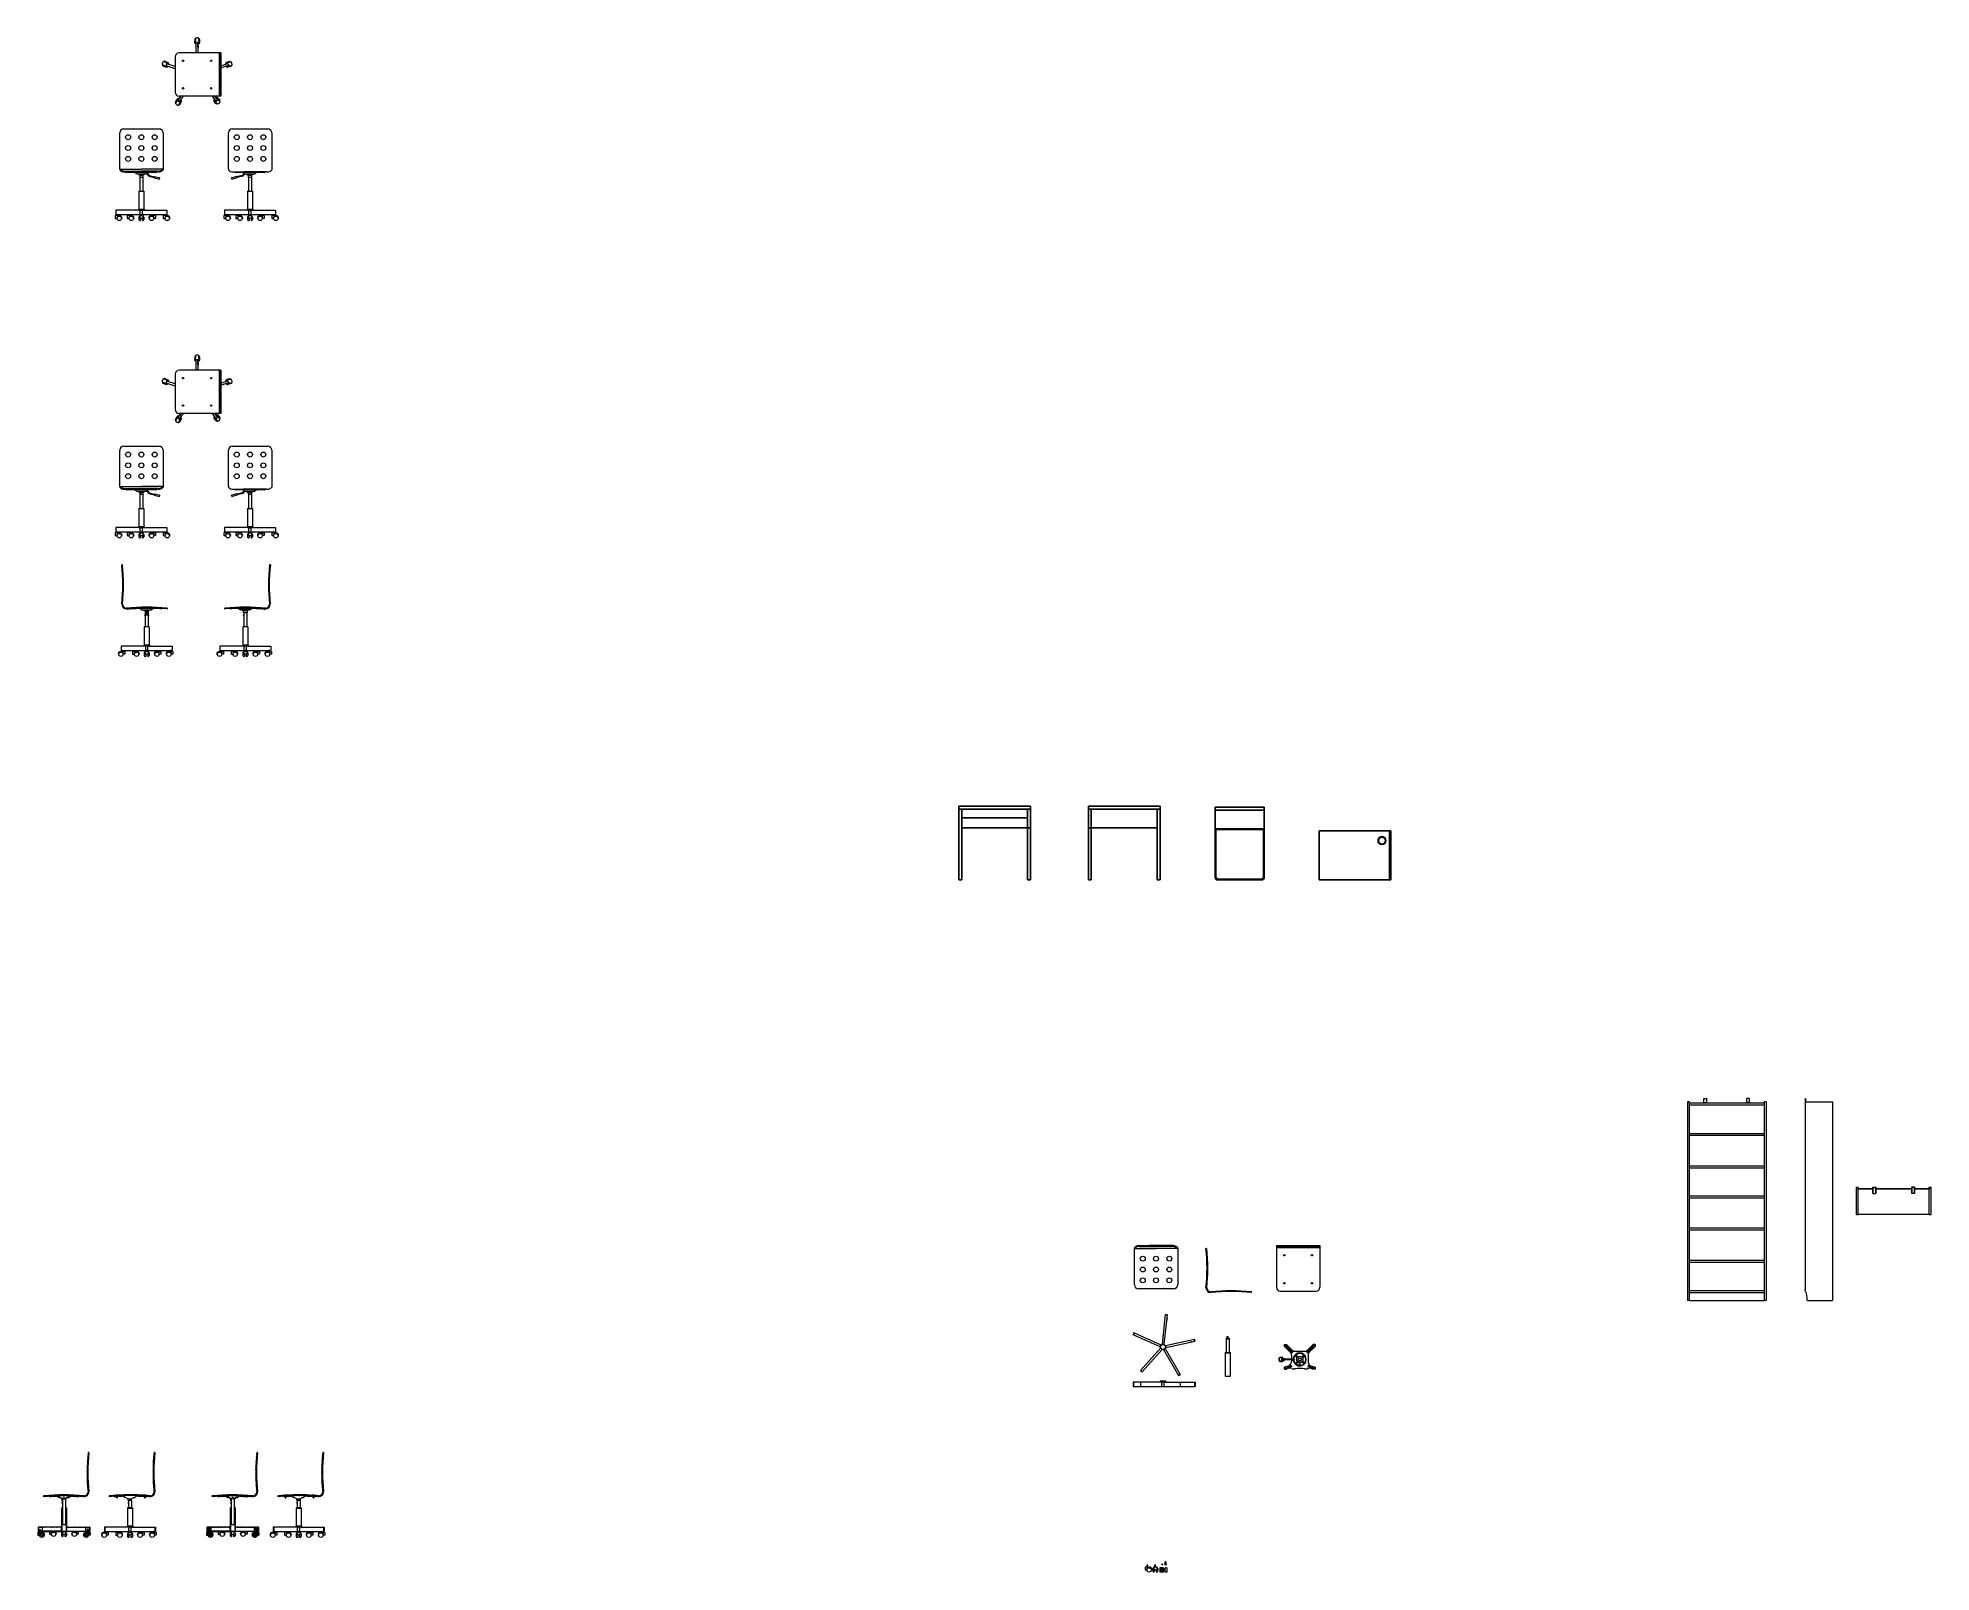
# Model space of a CAD drawing. Header units: millimetres. Extents: x 1744 to 3667, y -56 to 1503.
import ezdxf

# ---------------------------------------------------------------- set-up
doc = ezdxf.new("R2010")
doc.units = ezdxf.units.MM
doc.header["$LTSCALE"] = 100
doc.linetypes.add('CONTINUA', pattern=[0])
doc.layers.add('A-FURN', color=8, linetype='Continuous', lineweight=18)
doc.layers.add('PGF-ARREDO', color=73, linetype='Continuous')
doc.layers.add('SQUADRA', color=7, linetype='Continuous')

# ---------------------------------------------------------------- blocks, each defined once
blk = doc.blocks.new('VITE')
at = {"layer": 'A-FURN', "color": 6}
for p, q in [((2892.1, -51.1), (2892.1, -50.9)), ((2893.7, -50.9), (2892.1, -50.9)), ((2893.3, -50.9), (2892.5, -50.9)), ((2893.2, -48.5), (2892.6, -48.6)), ((2893.2, -48.6), (2892.6, -48.7)), ((2893.2, -48.7), (2892.6, -48.8)), ((2893.2, -48.8), (2892.6, -48.9)), ((2893.2, -48.9), (2892.6, -49)), ((2893.2, -49), (2892.6, -49.1)), ((2893.2, -49.1), (2892.6, -49.2)), ((2893.2, -49.2), (2892.6, -49.3)), ((2893.2, -49.3), (2892.6, -49.4)), ((2893.2, -49.4), (2892.6, -49.5)), ((2893.2, -49.5), (2892.6, -49.6)), ((2893.2, -49.6), (2892.6, -49.7)), ((2893.2, -49.7), (2892.6, -49.8)), ((2893.2, -49.8), (2892.6, -49.9)), ((2893.2, -49.9), (2892.6, -50)), ((2893.2, -50), (2892.6, -50.1)), ((2893.2, -50.1), (2892.6, -50.2)), ((2893.2, -50.2), (2892.6, -50.2)), ((2893.2, -50.3), (2892.6, -50.3)), ((2893.2, -48.5), (2892.7, -48.5)), ((2893.2, -50.3), (2892.9, -50.4)), ((2893.7, -51.1), (2893.7, -50.9))]:
    blk.add_line(p, q, dxfattribs=at)
at = {"layer": 'A-FURN', "color": 6, "linetype": 'CONTINUA', "ltscale": 0.02}
for p, q in [((2892.5, -50.9), (2892.5, -50.4)), ((2893.3, -50.4), (2892.5, -50.4)), ((2892.7, -50.9), (2892.7, -50.4)), ((2893.1, -50.9), (2893.1, -50.4)), ((2893.3, -50.9), (2893.3, -50.4))]:
    blk.add_line(p, q, dxfattribs=at)
at = {"layer": 'A-FURN', "color": 6}
blk.add_arc((2892.9, -47.5), 3.63, 257.5004, 282.4996, dxfattribs=at)
at = {"layer": 'A-FURN', "color": 6, "lineweight": 25}
for centre, radius, start, end in [((2892.7, -48.5), 0.0599, 85.2611, 216.8678), ((2892.6, -48.6), 0.0493, 113.2904, 217.3953), ((2892.7, -48.7), 0.123, 153.4005, 199.331), ((2892.8, -48.5), 0.223, 215.0848, 221.8517), ((2892.6, -48.8), 0.0542, 115.7895, 240.2896), ((2892.6, -48.9), 0.0542, 121.1307, 214.9515), ((2892.6, -49), 0.0542, 121.0344, 215.0957), ((2892.8, -48.8), 0.206, 214.8311, 222.1595), ((2892.8, -49), 0.223, 215.1082, 221.8751), ((2892.6, -49.1), 0.0542, 121.0964, 215.0245), ((2892.8, -48.9), 0.213, 215.0497, 222.1121), ((2892.8, -49.1), 0.214, 215.0147, 222.0697), ((2892.6, -49.2), 0.0542, 121.061, 215.0275), ((2892.8, -49.2), 0.217, 215.172, 222.1005), ((2892.6, -49.3), 0.0542, 121.0897, 215.0288), ((2892.8, -49.3), 0.223, 215.1082, 221.8751), ((2892.6, -49.4), 0.0542, 121.1166, 215.0135), ((2892.8, -49.4), 0.219, 215.038, 221.9453), ((2892.6, -49.5), 0.0541, 121.0685, 215.0367), ((2892.8, -49.5), 0.228, 215.182, 221.8086), ((2892.6, -49.6), 0.0542, 121.0712, 215.0359), ((2892.8, -49.6), 0.228, 215.182, 221.8086), ((2892.6, -49.7), 0.0541, 120.9684, 215.119), ((2892.8, -49.7), 0.219, 215.0417, 221.9489), ((2892.6, -49.8), 0.0541, 121.0461, 215.0372), ((2892.8, -49.8), 0.223, 215.1118, 221.8788), ((2892.6, -49.9), 0.0542, 121.0725, 215.0346), ((2892.8, -49.9), 0.223, 215.1118, 221.8788), ((2892.6, -50), 0.0541, 121.0363, 215.0511), ((2892.6, -50.1), 0.0584, 122.8341, 237.1659), ((2892.8, -50), 0.228, 215.182, 221.8086), ((2892.6, -50.3), 0.0541, 121.0461, 215.0372), ((2892.8, -50.1), 0.228, 215.182, 221.8086), ((2892.6, -50.2), 0.0541, 120.9684, 215.119), ((2892.6, -50.4), 0.0542, 121.0725, 190.0934), ((2892.8, -50.2), 0.219, 215.0417, 221.9489), ((2893.1, -48.5), 0.054, 324.8794, 54.9001), ((2893.1, -48.6), 0.0542, 325.0485, 58.8693), ((2893, -48.4), 0.223, 318.1483, 324.9152), ((2893.1, -48.7), 0.054, 324.8794, 54.9001), ((2893, -48.5), 0.206, 317.8405, 325.1689), ((2893.1, -48.8), 0.0584, 302.9116, 57.0884), ((2893, -48.6), 0.223, 318.1483, 324.9152), ((2893.1, -48.9), 0.0542, 324.9043, 58.9656), ((2893, -48.8), 0.213, 317.8879, 324.9503), ((2893.1, -49), 0.0542, 324.9043, 58.9656), ((2893.1, -49.1), 0.0542, 324.9725, 58.939), ((2893, -48.9), 0.213, 317.8879, 324.9503), ((2893, -49.1), 0.217, 317.8995, 324.828), ((2893.1, -49.2), 0.0542, 324.9712, 58.9103), ((2893, -49), 0.214, 317.9303, 324.9853), ((2893, -49.2), 0.223, 318.1249, 324.8918), ((2893.1, -49.3), 0.0542, 324.9865, 58.8834), ((2893, -49.3), 0.219, 318.0547, 324.962), ((2893.1, -49.4), 0.0541, 324.9633, 58.9315), ((2893, -49.4), 0.228, 318.1914, 324.818), ((2893.1, -49.5), 0.0542, 324.9641, 58.9288), ((2893, -49.5), 0.228, 318.1914, 324.818), ((2893.1, -49.6), 0.0541, 324.881, 59.0316), ((2893, -49.6), 0.219, 318.0511, 324.9583), ((2893.1, -49.7), 0.0541, 324.9628, 58.9539), ((2893, -49.7), 0.223, 318.1212, 324.8882), ((2893.1, -49.8), 0.0542, 324.9654, 58.9275), ((2893, -49.8), 0.223, 318.1212, 324.8882), ((2893.1, -49.9), 0.0541, 324.9489, 58.9637), ((2893, -49.9), 0.214, 318.0079, 325.0556), ((2893.1, -50), 0.0541, 324.9233, 58.9766), ((2893.1, -50.1), 0.0686, 314.3312, 45.6617), ((2893, -50.1), 0.219, 318.0511, 324.9583), ((2893.1, -50.2), 0.0541, 324.9628, 58.9539), ((2893.1, -50.4), 0.0541, 352.6021, 58.9637), ((2893, -50.2), 0.223, 318.1212, 324.8882), ((2893.1, -50.3), 0.0542, 324.9654, 58.9275)]:
    blk.add_arc(centre, radius, start, end, dxfattribs=at)
blk = doc.blocks.new('BULLONE')
at = {"layer": 'A-FURN', "color": 6}
for p, q in [((2889.1, -51), (2889.1, -50.6)), ((2889.1, -50.6), (2889.3, -50.6)), ((2889.1, -51), (2890.2, -51)), ((2889.1, -51.1), (2889.1, -51)), ((2889.1, -51.1), (2890.2, -51.1)), ((2889.2, -50.6), (2890.1, -50.6)), ((2889.3, -51), (2889.3, -50.6)), ((2889.3, -50.6), (2889.9, -50.6)), ((2889.9, -51), (2889.9, -50.6)), ((2889.9, -50.6), (2890.1, -50.6)), ((2890.1, -51), (2890.1, -50.6)), ((2890.2, -51), (2890.2, -51.1))]:
    blk.add_line(p, q, dxfattribs=at)
for centre, start, end in [((2889.2, -50.6), 99.4216, 185.2635), ((2890.1, -50.6), 354.7365, 80.5784)]:
    blk.add_arc(centre, 0.048, start, end, dxfattribs=at)

msp = doc.modelspace()

# ---------------------------------------------------------------- hatches: boundary and pattern name
at = {"layer": 'SQUADRA', "linetype": 'CONTINUA', "ltscale": 0.02}
h = msp.add_hatch(dxfattribs=at)
h.set_pattern_fill('ANSI31', color=4, scale=0.4)
h.paths.add_polyline_path([(1749.6, 21.2, 1.092603), (1749.6, 20.4, -0.006716), (1754.9, 20.9, -0.00199), (1756.5, 21, -0.04249), (1790.4, 20.4, 0.421254), (1795.5, 25.4, -0.056407), (1795.6, 65, 0.448318), (1795.4, 65.3), (1795, 65.3, 0.38101), (1794.8, 65.1, 0.056176), (1794.7, 25.2, -0.414214), (1790.7, 21.2, 0.051171)])
h = msp.add_hatch(dxfattribs=at)
h.set_pattern_fill('ANSI31', color=4, scale=0.4)
h.paths.add_polyline_path([(1862.7, 65.1, 0.448318), (1862.5, 65.3), (1862.1, 65.3, 0.38101), (1861.9, 65.1, 0.056176), (1861.8, 25.2, -0.414214), (1857.8, 21.2, 0.006217), (1852.8, 21.7), (1852.8, 20.9, -0.005884), (1857.5, 20.5, 0.421254), (1862.6, 25.4, -0.056407)])
h = msp.add_hatch(dxfattribs=at)
h.set_pattern_fill('ANSI31', color=4, scale=0.1)
h.paths.add_polyline_path([(1920.9, 21.2, 0.91506), (1921, 20.4, -0.006716), (1926.3, 20.9, -0.00199), (1927.9, 21, -0.04249), (1961.8, 20.4, 0.421254), (1966.9, 25.4, -0.056407), (1967, 65, 0.448318), (1966.8, 65.3), (1966.4, 65.3, 0.38101), (1966.2, 65.1, 0.056176), (1966.1, 25.2, -0.414214), (1962.1, 21.2, 0.051272)])
h = msp.add_hatch(dxfattribs=at)
h.set_pattern_fill('ANSI31', color=4, scale=0.1)
h.paths.add_polyline_path([(2034, 65.1, 0.448318), (2033.8, 65.3), (2033.4, 65.3, 0.38101), (2033.2, 65.1, 0.056176), (2033.1, 25.2, -0.414214), (2029.1, 21.2, 0.006217), (2024.1, 21.7), (2024.1, 21.4), (2024.1, 20.9, -0.005884), (2028.8, 20.5, 0.421254), (2033.9, 25.4, -0.056407)])
h = msp.add_hatch(dxfattribs=at)
h.set_pattern_fill('ANSI31', color=4, scale=0.4)
h.set_pattern_definition([(45, (1756.5085, 20.5729), (-0.89803, 0.89803), [])])
h.paths.add_polyline_path([(1762.5, 20.7), (1762.5, 20.9, 0.007525), (1756.5, 20.6, 0.00109), (1755.6, 20.5, -0.356049), (1755.1, 20.9, 0.000254), (1754.9, 20.9, 0.372332), (1755.7, 20.3, -0.000879), (1756.4, 20.4, -0.007727)])
h.paths.add_polyline_path([(1763.4, 20.9, 0.001064), (1762.5, 20.9), (1762.5, 20.7, -0.001074), (1763.4, 20.7), (1765.3, 19.6), (1766.1, 19.6), (1766.6, 19.3), (1766.6, 19.6), (1766.2, 19.8), (1765.4, 19.8)])
h.paths.add_polyline_path([(1766.6, 19.6), (1766.6, 19.3), (1768.4, 18.3), (1768.4, 16.3), (1768.7, 16.3), (1768.7, 18.3)])
h = msp.add_hatch(dxfattribs=at)
h.set_pattern_fill('ANSI31', color=4, scale=0.4)
h.set_pattern_definition([(45, (1777.0775, 20.9211), (-0.89803, 0.89803), [])])
h.paths.add_polyline_path([(1777.1, 20.9), (1775, 19.8), (1774.3, 19.8), (1771.7, 18.3), (1771.7, 16.3), (1772, 16.3), (1772, 18.3), (1774.3, 19.6), (1775.1, 19.6), (1777.1, 20.7, -0.009732), (1784.8, 20.3, 0.380889), (1785.6, 20.8, 0.000252), (1785.4, 20.8, -0.356615), (1784.8, 20.5, 0.009233)])
h = msp.add_hatch(dxfattribs=at)
h.set_pattern_fill('ANSI31', color=4, scale=0.4)
h.paths.add_polyline_path([(1817.1, 21.3, 0.000552), (1816.6, 21.2), (1816.6, 20.4, -0.000563), (1817.1, 20.5)])
h = msp.add_hatch(dxfattribs=at)
h.set_pattern_fill('ANSI31', color=4, scale=0.4)
h.paths.add_polyline_path([(1819.8, 21.5, 0.003422), (1817.1, 21.3), (1817.1, 20.5, -0.003494), (1819.8, 20.7)])
h = msp.add_hatch(dxfattribs=at)
h.set_pattern_fill('ANSI31', color=4, scale=0.4)
h.paths.add_polyline_path([(1823.5, 21.8, 0.00463), (1819.8, 21.5), (1819.8, 20.7, -0.00271), (1821.9, 20.9, -0.00199), (1823.5, 21)])
h = msp.add_hatch(dxfattribs=at)
h.set_pattern_fill('ANSI31', color=4, scale=0.4)
h.paths.add_polyline_path([(1823.5, 20.6, 0.00109), (1822.7, 20.6, -0.356049), (1822.1, 20.9, 0.000254), (1821.9, 20.9, 0.372332), (1822.7, 20.4, -0.001073), (1823.5, 20.4)])
h.paths.add_polyline_path([(1825.3, 21.1, 0.00025), (1825.1, 21.1), (1825.1, 20.7, 0.000912), (1824.3, 20.7), (1824.3, 20.5), (1825.3, 20.5)])
h = msp.add_hatch(dxfattribs=at)
h.set_pattern_fill('ANSI31', color=4, scale=0.4)
h.paths.add_polyline_path([(1851.6, 21.8, 0.03337), (1824.7, 21.9), (1824.7, 21.9), (1824.3, 21.9), (1824.3, 21.1, -0.034584), (1852, 20.9), (1852, 21.8), (1851.6, 21.8)])
h = msp.add_hatch(dxfattribs=at)
h.set_pattern_fill('ANSI31', color=8, scale=0.4)
h.paths.add_polyline_path([(1825.3, 21.1, 0.00025), (1825.1, 21.1), (1825.1, 20.7, 0.000912), (1824.3, 20.7), (1824.3, 20.5), (1825.3, 20.5)])
h = msp.add_hatch(dxfattribs=at)
h.set_pattern_fill('ANSI31', color=4, scale=0.1)
h.paths.add_polyline_path([(1937.6, 19.8), (1936.8, 19.8), (1934.7, 20.9, 0.008589), (1927.9, 20.6, 0.00109), (1927, 20.5, -0.356049), (1926.5, 20.9, 0.000254), (1926.3, 20.9, 0.372332), (1927, 20.3, -0.000879), (1927.7, 20.4, -0.008801), (1934.7, 20.7), (1936.7, 19.6), (1937.5, 19.6), (1939.8, 18.3), (1939.8, 16.3), (1940.1, 16.3), (1940.1, 18.3)])
h = msp.add_hatch(dxfattribs=at)
h.set_pattern_fill('ANSI31', color=4, scale=0.1)
h.paths.add_polyline_path([(1948.5, 20.9), (1946.4, 19.8), (1945.6, 19.8), (1943.1, 18.3), (1943.1, 16.3), (1943.4, 16.3), (1943.4, 18.3), (1945.7, 19.6), (1946.5, 19.6), (1948.4, 20.7, -0.009732), (1956.2, 20.3, 0.380889), (1956.9, 20.8, 0.000252), (1956.7, 20.8, -0.356615), (1956.2, 20.5, 0.009233)])
h = msp.add_hatch(dxfattribs=at)
h.set_pattern_fill('ANSI31', color=4, scale=0.1)
h.paths.add_polyline_path([(1994.9, 21.8, 0.008605), (1988, 21.2), (1988, 20.4, -0.006767), (1993.3, 20.9, -0.00199), (1994.9, 21)])
h.paths.add_polyline_path([(1988, 21.2, 1), (1988, 20.4)])
h = msp.add_hatch(dxfattribs=at)
h.set_pattern_fill('ANSI31', color=4, scale=0.1)
h.set_pattern_definition([(45, (1991.91026, 21.3596), (-0.224506, 0.224506), [])])
h.paths.add_polyline_path([(1994.9, 20.6, 0.00109), (1994, 20.6, -0.356049), (1993.5, 20.9, 0.000254), (1993.3, 20.9, 0.372332), (1994.1, 20.4, -0.000879), (1994.8, 20.4), (1994.8, 20.5), (1994.9, 20.5)])
h.paths.add_polyline_path([(1996.6, 21.1, 0.00025), (1996.4, 21.1), (1996.4, 20.7, 0.000912), (1995.7, 20.7), (1995.7, 20.5), (1996.6, 20.5)])
h = msp.add_hatch(dxfattribs=at)
h.set_pattern_fill('ANSI31', color=4, scale=0.1)
h.paths.add_polyline_path([(1996.1, 21.9), (1996.1, 21.9), (1995.7, 21.9), (1995.7, 21.4), (1995.7, 21.1, -0.034584), (2023.3, 20.9), (2023.3, 21.4), (2023.3, 21.8, 0.03385)])
h = msp.add_hatch(dxfattribs=at)
h.set_pattern_fill('ANSI31', color=4, scale=0.4)
h.paths.add_polyline_path([(1768.7, 9), (1767.7, 9), (1767.7, 8.5), (1768.7, 8.5)])
h.paths.add_polyline_path([(1772.7, 9), (1771.7, 9), (1771.7, 8.5), (1772.7, 8.5)])
h.paths.add_polyline_path([(1768, 8.5), (1767.7, 8.5), (1767.7, -15), (1768, -15)])
h = msp.add_hatch(dxfattribs=at)
h.set_pattern_fill('ANSI31', color=4, scale=0.4)
h.paths.add_polyline_path([(1772.7, 8.5), (1772.4, 8.5), (1772.4, -15), (1772.7, -15)])
h = msp.add_hatch(dxfattribs=at)
h.set_pattern_fill('ANSI31', color=4, scale=0.1)
h.paths.add_polyline_path([(1940.1, 9), (1939.1, 9), (1939.1, 8.5), (1940.1, 8.5)])
h.paths.add_polyline_path([(1944.1, 9), (1943.1, 9), (1943.1, 8.5), (1944.1, 8.5)])
h.paths.add_polyline_path([(1939.4, 8.5), (1939.1, 8.5), (1939.1, -15), (1939.4, -15)])
h.paths.add_polyline_path([(1944.1, 8.5), (1943.8, 8.5), (1943.8, -15), (1944.1, -15)])
h = msp.add_hatch(dxfattribs=at)
h.set_pattern_fill('ANSI31', color=4, scale=0.4)
h.paths.add_polyline_path([(1750.3, -18.7), (1750.6, -18.7, 0.414214), (1747.7, -15.9), (1746.1, -15.9), (1746.1, -14.6), (1746.1, -13.5), (1745.6, -13.5), (1745.6, -14.6), (1745.6, -15.9), (1743.7, -15.9), (1743.7, -18.7), (1745.2, -18.7, -1)])
h.paths.add_polyline_path([(1745.5, -18.7, 1), (1750, -18.7, 1)])
h.paths.add_polyline_path([(1767.7, -9.5), (1767.5, -9.5), (1767.5, -10.5), (1744.2, -10.5), (1744.2, -10.7), (1767.5, -10.7), (1767.5, -14.8), (1746.1, -14.8), (1746.1, -15), (1767.7, -15)])
h = msp.add_hatch(dxfattribs=at)
h.set_pattern_fill('ANSI31', color=4, scale=0.4)
h.paths.add_polyline_path([(1744.2, -10.5), (1743.9, -10.5), (1743.9, -15), (1744.2, -15)])
h = msp.add_hatch(dxfattribs=at)
h.set_pattern_fill('ANSI31', color=4, scale=0.4)
h.paths.add_polyline_path([(1796.2, -10.5), (1772.9, -10.5), (1772.9, -9.5), (1772.7, -9.5), (1772.7, -15), (1794.3, -15), (1794.3, -14.8), (1772.9, -14.8), (1772.9, -10.7), (1796.2, -10.7)])
h = msp.add_hatch(dxfattribs=at)
h.set_pattern_fill('ANSI31', color=4, scale=0.4)
h.paths.add_polyline_path([(1796.5, -10.5), (1796.2, -10.5), (1796.2, -15), (1796.5, -15)])
h.paths.add_polyline_path([(1794.8, -14.6), (1794.8, -13.5), (1794.3, -13.5), (1794.3, -14.6), (1794.3, -15.9), (1792.7, -15.9, 0.414214), (1789.9, -18.7), (1790.2, -18.7, -1), (1795.3, -18.7), (1796.7, -18.7), (1796.7, -15.9), (1794.8, -15.9)])
h.paths.add_polyline_path([(1794.3, -15), (1794.1, -15, 0.414214), (1794, -15.1), (1794, -15.6), (1794, -15.8, 0.414214), (1794.1, -15.9), (1794.3, -15.9)], flags=17)
h.paths.add_polyline_path([(1790.5, -18.7, 1), (1795, -18.7, 1)])
h = msp.add_hatch(dxfattribs=at)
h.set_pattern_fill('ANSI31', color=4, scale=0.1)
h.paths.add_polyline_path([(1915.6, -10.5), (1915.3, -10.5), (1915.3, -15), (1915.6, -15)])
h.paths.add_polyline_path([(1921.6, -18.7), (1921.9, -18.7, 0.414214), (1919.1, -15.9), (1917.5, -15.9), (1917.5, -14.6), (1917.5, -13.5), (1917, -13.5), (1917, -14.6), (1917, -15.9), (1915.1, -15.9), (1915.1, -18.7), (1916.5, -18.7, -1)])
h.paths.add_polyline_path([(1916.8, -18.7, 1), (1921.3, -18.7, 1)])
h = msp.add_hatch(dxfattribs=at)
h.set_pattern_fill('ANSI31', color=4, scale=0.1)
h.paths.add_polyline_path([(1939.1, -9.5), (1938.9, -9.5), (1938.9, -10.5), (1915.6, -10.5), (1915.6, -10.7), (1938.9, -10.7), (1938.9, -14.8), (1917.5, -14.8), (1917.5, -15), (1939.1, -15)])
h = msp.add_hatch(dxfattribs=at)
h.set_pattern_fill('ANSI31', color=5, scale=0.1)
h.paths.add_polyline_path([(1965.7, -15), (1965.5, -15, 0.414214), (1965.4, -15.1), (1965.4, -15.6), (1965.4, -15.8, 0.414214), (1965.5, -15.9), (1965.7, -15.9)])
h.paths.add_polyline_path([(1966.6, -15.1, 0.414214), (1966.5, -15), (1966.2, -15), (1966.2, -15.9), (1966.5, -15.9, 0.414214), (1966.6, -15.8), (1966.6, -15.6)])
h.paths.add_polyline_path([(1917, -14.8), (1915.6, -14.8), (1915.6, -15), (1917, -15)])
h.paths.add_polyline_path([(1917, -15), (1916.7, -15, 0.414214), (1916.6, -15.1), (1916.6, -15.6), (1916.6, -15.8, 0.414214), (1916.7, -15.9), (1917, -15.9)])
h.paths.add_polyline_path([(1917.8, -15.1, 0.414214), (1917.7, -15), (1917.5, -15), (1917.5, -15.9), (1917.7, -15.9, 0.414214), (1917.8, -15.8), (1917.8, -15.6)])
h = msp.add_hatch(dxfattribs=at)
h.set_pattern_fill('ANSI31', color=4, scale=0.1)
h.set_pattern_definition([(45, (1944.29705, -10.48702), (-0.2245064, 0.2245064), [])])
h.paths.add_polyline_path([(1967.6, -10.5), (1944.3, -10.5), (1944.3, -9.5), (1944.1, -9.5), (1944.1, -15), (1965.7, -15), (1965.7, -14.8), (1944.3, -14.8), (1944.3, -10.7), (1967.6, -10.7)])
h.paths.add_polyline_path([(1967.9, -10.5), (1967.6, -10.5), (1967.6, -15), (1967.9, -15)])
h.paths.add_polyline_path([(1967.6, -14.8), (1966.2, -14.8), (1966.2, -15), (1967.6, -15)], flags=17)
h.paths.add_polyline_path([(1968.1, -15.9), (1966.2, -15.9), (1966.2, -14.6), (1966.2, -13.5), (1965.7, -13.5), (1965.7, -14.6), (1965.7, -15.9), (1964.1, -15.9, 0.414214), (1961.2, -18.7), (1961.5, -18.7, -1), (1966.6, -18.7), (1968.1, -18.7)])
h.paths.add_polyline_path([(1961.8, -18.7, 1), (1966.3, -18.7, 1)])

# ---------------------------------------------------------------- linework, layer by layer
at = {"layer": 'A-FURN', "color": 3, "linetype": 'CONTINUA', "ltscale": 0.1}
for p, q in [((1903.1, 1501.1), (1903, 1497.5)), ((1903.9, 1502.3), (1903.7, 1497)), ((1907.3, 1499.4), (1907.4, 1502.2)), ((1908.1, 1501), (1908, 1497.4)), ((1907.3, 1499.4), (1907.2, 1496.9)), ((1869.9, 1475.4), (1874.8, 1473.3)), ((1870.7, 1474.3), (1874, 1472.8)), ((1873.9, 1477.5), (1871.3, 1478.6)), ((1872.7, 1478.8), (1876, 1477.4)), ((1873.9, 1477.5), (1876.2, 1476.5)), ((1940.1, 1478.1), (1935, 1476.8)), ((1938.8, 1478.6), (1935.3, 1477.6)), ((1938.3, 1474), (1935.9, 1473.4)), ((1940, 1473.7), (1936.6, 1472.8)), ((1938.3, 1474), (1941, 1474.8)), ((1883.4, 1437.2), (1885.1, 1440.4)), ((1884.8, 1438.2), (1883.5, 1435.8)), ((1884.8, 1438.2), (1886, 1440.5)), ((1886.6, 1434.1), (1889.1, 1438.9)), ((1887.8, 1434.9), (1889.5, 1438)), ((1925, 1435.7), (1922.6, 1438.4)), ((1924.5, 1437.4), (1922.8, 1439.3)), ((1924.5, 1437.4), (1926.4, 1435.3)), ((1929, 1437.7), (1925.4, 1441.7)), ((1928.8, 1439.1), (1926.4, 1441.8)), ((1826.4, 1322), (1822.4, 1322)), ((1822.4, 1322), (1822.4, 1319.2)), ((1822.4, 1319.2), (1823.9, 1319.2)), ((1829, 1319.2), (1829.3, 1319.2)), ((1834.6, 1322), (1834.6, 1319.2)), ((1838.6, 1322), (1834.6, 1322)), ((1834.6, 1319.2), (1836, 1319.2)), ((1841.1, 1319.2), (1841.4, 1319.2)), ((1846.4, 1320.4), (1846.4, 1317.9)), ((1847.4, 1322), (1847.4, 1319.4)), ((1848.4, 1322), (1847.4, 1322)), ((1847.4, 1321.4), (1847.4, 1321.4)), ((1847.4, 1319.4), (1850.4, 1319.4)), ((1847.4, 1316.9), (1847.9, 1316.9)), ((1847.9, 1319.4), (1847.9, 1316.9)), ((1848.4, 1322), (1849.4, 1322)), ((1849.4, 1322), (1850.4, 1322)), ((1849.9, 1319.4), (1849.9, 1316.9)), ((1849.9, 1316.9), (1850.4, 1316.9)), ((1850.4, 1322), (1850.4, 1319.4)), ((1850.4, 1321.4), (1850.4, 1321.4)), ((1851.4, 1320.4), (1851.4, 1317.9)), ((1856.7, 1319.2), (1856.4, 1319.2)), ((1859.2, 1322), (1863.2, 1322)), ((1863.2, 1319.2), (1861.8, 1319.2)), ((1863.2, 1322), (1863.2, 1319.2)), ((1871.1, 1322), (1871.1, 1319.2)), ((1875.1, 1322), (1871.1, 1322)), ((1871.1, 1319.2), (1872.6, 1319.2)), ((1877.7, 1319.2), (1878, 1319.2)), ((1932.8, 1322), (1932.8, 1319.2)), ((1936.8, 1322), (1932.8, 1322)), ((1932.8, 1319.2), (1934.2, 1319.2)), ((1935.4, 1322), (1934.4, 1322)), ((1939.3, 1319.2), (1939.6, 1319.2)), ((1945, 1322), (1945, 1319.2)), ((1949, 1322), (1945, 1322)), ((1945, 1319.2), (1946.4, 1319.2)), ((1951.5, 1319.2), (1951.8, 1319.2)), ((1956.8, 1320.4), (1956.8, 1317.9)), ((1957.8, 1322), (1957.8, 1319.4)), ((1958.8, 1322), (1957.8, 1322)), ((1957.8, 1321.4), (1957.8, 1321.4)), ((1957.8, 1319.4), (1960.8, 1319.4)), ((1957.8, 1316.9), (1958.3, 1316.9)), ((1958.3, 1319.4), (1958.3, 1316.9)), ((1958.8, 1322), (1959.8, 1322)), ((1959.8, 1322), (1960.8, 1322)), ((1960.3, 1319.4), (1960.3, 1316.9)), ((1960.3, 1316.9), (1960.8, 1316.9)), ((1960.8, 1322), (1960.8, 1319.4)), ((1960.8, 1321.4), (1960.8, 1321.4)), ((1961.8, 1320.4), (1961.8, 1317.9)), ((1967.1, 1319.2), (1966.8, 1319.2)), ((1969.6, 1322), (1973.6, 1322)), ((1973.6, 1319.2), (1972.2, 1319.2)), ((1973.6, 1322), (1973.6, 1319.2)), ((1981.5, 1322), (1981.5, 1319.2)), ((1985.5, 1322), (1981.5, 1322)), ((1981.5, 1319.2), (1983, 1319.2)), ((1988.1, 1319.2), (1988.4, 1319.2)), ((1903.1, 1178.7), (1903, 1175.1)), ((1903.9, 1179.9), (1903.7, 1174.6)), ((1907.3, 1177), (1907.2, 1174.5)), ((1907.3, 1177), (1907.4, 1179.8)), ((1908.1, 1178.6), (1908, 1175)), ((1873.9, 1155.1), (1871.3, 1156.2)), ((1872.7, 1156.4), (1876, 1155)), ((1873.9, 1155.1), (1876.2, 1154.1)), ((1940.1, 1155.8), (1935, 1154.4)), ((1938.8, 1156.2), (1935.3, 1155.3)), ((1869.9, 1153), (1874.8, 1150.9)), ((1870.7, 1151.9), (1874, 1150.4)), ((1938.3, 1151.7), (1935.9, 1151)), ((1940, 1151.3), (1936.6, 1150.4)), ((1938.3, 1151.7), (1941, 1152.4)), ((1883.4, 1114.8), (1885.1, 1118)), ((1884.8, 1115.9), (1883.5, 1113.4)), ((1884.8, 1115.9), (1886, 1118.1)), ((1886.6, 1111.7), (1889.1, 1116.5)), ((1925, 1113.3), (1922.6, 1116)), ((1924.5, 1115), (1922.8, 1116.9)), ((1929, 1115.3), (1925.4, 1119.3)), ((1928.8, 1116.7), (1926.4, 1119.4)), ((1887.8, 1112.5), (1889.5, 1115.6)), ((1924.5, 1115), (1926.4, 1112.9)), ((1826.4, 999.6), (1822.4, 999.6)), ((1822.4, 999.6), (1822.4, 996.8)), ((1822.4, 996.8), (1823.9, 996.8)), ((1829, 996.8), (1829.3, 996.8)), ((1834.6, 999.6), (1834.6, 996.8)), ((1838.6, 999.6), (1834.6, 999.6)), ((1834.6, 996.8), (1836, 996.8)), ((1841.1, 996.8), (1841.4, 996.8)), ((1846.4, 998), (1846.4, 995.5)), ((1847.4, 999.6), (1847.4, 997)), ((1848.4, 999.6), (1847.4, 999.6)), ((1847.4, 999), (1847.4, 999)), ((1847.4, 997), (1850.4, 997)), ((1847.4, 994.5), (1847.9, 994.5)), ((1847.9, 997), (1847.9, 994.5)), ((1848.4, 999.6), (1849.4, 999.6)), ((1849.4, 999.6), (1850.4, 999.6)), ((1849.9, 997), (1849.9, 994.5)), ((1849.9, 994.5), (1850.4, 994.5)), ((1850.4, 999.6), (1850.4, 997)), ((1850.4, 999), (1850.4, 999)), ((1851.4, 998), (1851.4, 995.5)), ((1856.7, 996.8), (1856.4, 996.8)), ((1859.2, 999.6), (1863.2, 999.6)), ((1863.2, 996.8), (1861.8, 996.8)), ((1863.2, 999.6), (1863.2, 996.8)), ((1871.1, 999.6), (1871.1, 996.8)), ((1875.1, 999.6), (1871.1, 999.6)), ((1871.1, 996.8), (1872.6, 996.8)), ((1877.7, 996.8), (1878, 996.8)), ((1932.8, 999.6), (1932.8, 996.8)), ((1936.8, 999.6), (1932.8, 999.6)), ((1932.8, 996.8), (1934.2, 996.8)), ((1935.4, 999.6), (1934.4, 999.6)), ((1939.3, 996.8), (1939.6, 996.8)), ((1945, 999.6), (1945, 996.8)), ((1949, 999.6), (1945, 999.6)), ((1945, 996.8), (1946.4, 996.8)), ((1951.5, 996.8), (1951.8, 996.8)), ((1956.8, 998), (1956.8, 995.5)), ((1957.8, 999.6), (1957.8, 997)), ((1958.8, 999.6), (1957.8, 999.6)), ((1957.8, 999), (1957.8, 999)), ((1957.8, 997), (1960.8, 997)), ((1957.8, 994.5), (1958.3, 994.5)), ((1958.3, 997), (1958.3, 994.5)), ((1958.8, 999.6), (1959.8, 999.6)), ((1959.8, 999.6), (1960.8, 999.6)), ((1960.3, 997), (1960.3, 994.5)), ((1960.3, 994.5), (1960.8, 994.5)), ((1960.8, 999.6), (1960.8, 997)), ((1960.8, 999), (1960.8, 999)), ((1961.8, 998), (1961.8, 995.5)), ((1967.1, 996.8), (1966.8, 996.8)), ((1969.6, 999.6), (1973.6, 999.6)), ((1973.6, 996.8), (1972.2, 996.8)), ((1973.6, 999.6), (1973.6, 996.8)), ((1981.5, 999.6), (1981.5, 996.8)), ((1985.5, 999.6), (1981.5, 999.6)), ((1981.5, 996.8), (1983, 996.8)), ((1988.1, 996.8), (1988.4, 996.8)), ((1825.6, 876.3), (1825.3, 876.3)), ((1828.1, 879.2), (1832.1, 879.2)), ((1832.1, 876.3), (1830.7, 876.3)), ((1832.1, 879.2), (1832.1, 876.3)), ((1840, 879.2), (1840, 876.3)), ((1844, 879.2), (1840, 879.2)), ((1840, 876.3), (1841.5, 876.3)), ((1846.6, 876.3), (1846.9, 876.3)), ((1851.8, 877.6), (1851.8, 875.1)), ((1852.8, 879.2), (1852.8, 876.5)), ((1853.8, 879.2), (1852.8, 879.2)), ((1852.8, 878.6), (1852.8, 878.6)), ((1855.8, 876.5), (1852.8, 876.5)), ((1853.3, 874.1), (1852.8, 874.1)), ((1853.3, 876.5), (1853.3, 874.1)), ((1854.8, 879.2), (1853.8, 879.2)), ((1854.8, 879.2), (1855.8, 879.2)), ((1855.3, 876.5), (1855.3, 874.1)), ((1855.8, 874.1), (1855.3, 874.1)), ((1855.8, 879.2), (1855.8, 876.5)), ((1855.8, 878.6), (1855.8, 878.6)), ((1856.8, 877.6), (1856.8, 875.1)), ((1862.1, 876.3), (1861.8, 876.3)), ((1864.7, 879.2), (1868.7, 879.2)), ((1868.7, 876.3), (1867.2, 876.3)), ((1868.7, 879.2), (1868.7, 876.3)), ((1874.3, 876.3), (1874, 876.3)), ((1876.8, 879.2), (1880.8, 879.2)), ((1878.2, 879.2), (1879.2, 879.2)), ((1880.8, 876.3), (1879.4, 876.3)), ((1880.8, 879.2), (1880.8, 876.3)), ((1925.7, 876.3), (1925.4, 876.3)), ((1928.3, 879.2), (1932.3, 879.2)), ((1932.3, 876.3), (1930.8, 876.3)), ((1932.3, 879.2), (1932.3, 876.3)), ((1940.2, 879.2), (1940.2, 876.3)), ((1944.2, 879.2), (1940.2, 879.2)), ((1940.2, 876.3), (1941.6, 876.3)), ((1946.7, 876.3), (1947, 876.3)), ((1952, 877.6), (1952, 875.1)), ((1953, 879.2), (1953, 876.5)), ((1954, 879.2), (1953, 879.2)), ((1953, 878.6), (1953, 878.6)), ((1956, 876.5), (1953, 876.5)), ((1953.5, 874.1), (1953, 874.1)), ((1953.5, 876.5), (1953.5, 874.1)), ((1955, 879.2), (1954, 879.2)), ((1955, 879.2), (1956, 879.2)), ((1955.5, 876.5), (1955.5, 874.1)), ((1956, 874.1), (1955.5, 874.1)), ((1956, 879.2), (1956, 876.5)), ((1956, 878.6), (1956, 878.6)), ((1957, 877.6), (1957, 875.1)), ((1962.3, 876.3), (1962, 876.3)), ((1964.8, 879.2), (1968.8, 879.2)), ((1968.8, 876.3), (1967.4, 876.3)), ((1968.8, 879.2), (1968.8, 876.3)), ((1974.4, 876.3), (1974.1, 876.3)), ((1977, 879.2), (1981, 879.2)), ((1978.4, 879.2), (1979.4, 879.2)), ((1981, 876.3), (1979.5, 876.3)), ((1981, 879.2), (1981, 876.3)), ((2868.8, -51.2), (2868.8, -54)), ((2872.8, -51.2), (2868.8, -51.2)), ((2868.8, -54), (2870.3, -54)), ((2870.3, -50.7), (2870.3, -50.4)), ((2870.3, -50.9), (2870.3, -51.1)), ((2870.9, -50.3), (2870.4, -50.3)), ((2870.4, -50.8), (2871.4, -50.8)), ((2871.4, -50.8), (2870.4, -50.8)), ((2871.4, -51.2), (2870.4, -51.2)), ((2870.7, -50.3), (2870.7, -49)), ((2870.7, -49), (2871.2, -49)), ((2870.7, -49.1), (2871.2, -49.1)), ((2870.9, -50.3), (2871.4, -50.3)), ((2871.2, -50.3), (2871.2, -49)), ((2871.5, -50.7), (2871.5, -50.4)), ((2871.5, -50.9), (2871.5, -51.1)), ((2875.4, -54), (2875.7, -54)), ((2876.5, -52.6), (2876.5, -55.1)), ((2877.5, -51), (2877.5, -53.6)), ((2877.5, -51), (2880.5, -51)), ((2877.5, -51.6), (2877.5, -51.6)), ((2877.5, -53.6), (2880.5, -53.6)), ((2877.5, -56.1), (2878, -56.1)), ((2878, -53.6), (2878, -56.1)), ((2878.4, -50.5), (2878.4, -50.2)), ((2878.4, -50.7), (2878.4, -50.9)), ((2879, -50.1), (2878.5, -50.1)), ((2878.5, -50.6), (2879.5, -50.6)), ((2879.5, -50.6), (2878.5, -50.6)), ((2879.5, -51), (2878.5, -51)), ((2878.7, -50.1), (2878.7, -48.9)), ((2878.7, -48.9), (2879.2, -48.9)), ((2878.7, -49), (2879.2, -49)), ((2879, -50.1), (2879.5, -50.1)), ((2879.2, -50.1), (2879.2, -48.9)), ((2879.6, -50.5), (2879.6, -50.2)), ((2879.6, -50.7), (2879.6, -50.9)), ((2880, -53.6), (2880, -56.1)), ((2880, -56.1), (2880.5, -56.1)), ((2880.5, -51), (2880.5, -53.6)), ((2880.5, -51.6), (2880.5, -51.6)), ((2881.5, -52.6), (2881.5, -55.1)), ((2883.2, -55.8), (2887.7, -55.8)), ((2883.4, -56.1), (2887.5, -56.1)), ((2887.3, -51.8), (2883.6, -51.8)), ((2888.9, -56.1), (2888.9, -52.6)), ((2891.1, -56.1), (2891.1, -52.6))]:
    msp.add_line(p, q, dxfattribs=at)
at = {"layer": 'A-FURN', "color": 0, "linetype": 'CONTINUA', "ltscale": 0.1}
for p, q in [((1883.3, 1483.3), (1883.3, 1447.3)), ((1929.7, 1487.3), (1887.3, 1487.3)), ((1927.8, 1487.3), (1927.8, 1443.3)), ((1928.8, 1487.3), (1928.8, 1443.3)), ((1929.7, 1487.3), (1929.7, 1443.3)), ((1929.7, 1443.3), (1887.3, 1443.3)), ((1846.4, 1346.9), (1851.4, 1346.9)), ((1846.4, 1346.9), (1846.4, 1328.4)), ((1846.4, 1346.9), (1846.4, 1346.4)), ((1847.4, 1361.2), (1847.4, 1346.9)), ((1850.4, 1361.2), (1850.4, 1346.9)), ((1850.4, 1346.9), (1851.4, 1346.9)), ((1851.4, 1346.9), (1851.4, 1328.4)), ((1956.8, 1346.9), (1961.8, 1346.9)), ((1956.8, 1346.9), (1956.8, 1328.4)), ((1956.8, 1346.9), (1956.8, 1346.4)), ((1957.8, 1361.2), (1957.8, 1346.9)), ((1960.8, 1361.2), (1960.8, 1346.9)), ((1961.8, 1346.9), (1961.8, 1328.4)), ((1846.4, 1327.4), (1822.9, 1327.4)), ((1822.9, 1327.4), (1822.9, 1322.9)), ((1851.4, 1327.4), (1874.9, 1327.4)), ((1874.9, 1327.4), (1874.9, 1322.9)), ((1956.8, 1327.4), (1933.3, 1327.4)), ((1933.3, 1327.4), (1933.3, 1322.9)), ((1961.8, 1327.4), (1985.3, 1327.4)), ((1985.3, 1327.4), (1985.3, 1322.9)), ((1883.3, 1160.9), (1883.3, 1124.9)), ((1929.7, 1164.9), (1887.3, 1164.9)), ((1927.8, 1164.9), (1927.8, 1120.9)), ((1928.8, 1164.9), (1928.8, 1120.9)), ((1929.7, 1164.9), (1929.7, 1120.9)), ((1929.7, 1120.9), (1887.3, 1120.9)), ((1847.4, 1038.8), (1847.4, 1024.5)), ((1850.4, 1038.8), (1850.4, 1024.5)), ((1957.8, 1038.8), (1957.8, 1024.5)), ((1960.8, 1038.8), (1960.8, 1024.5)), ((1846.4, 1024.5), (1851.4, 1024.5)), ((1846.4, 1024.5), (1846.4, 1006)), ((1846.4, 1024.5), (1846.4, 1024)), ((1850.4, 1024.5), (1851.4, 1024.5)), ((1851.4, 1024.5), (1851.4, 1006)), ((1956.8, 1024.5), (1961.8, 1024.5)), ((1956.8, 1024.5), (1956.8, 1006)), ((1956.8, 1024.5), (1956.8, 1024)), ((1961.8, 1024.5), (1961.8, 1006)), ((1846.4, 1005), (1822.9, 1005)), ((1822.9, 1005), (1822.9, 1000.5)), ((1851.4, 1005), (1874.9, 1005)), ((1874.9, 1005), (1874.9, 1000.5)), ((1956.8, 1005), (1933.3, 1005)), ((1933.3, 1005), (1933.3, 1000.5)), ((1961.8, 1005), (1985.3, 1005)), ((1985.3, 1005), (1985.3, 1000.5)), ((1829.1, 967.3), (1829.5, 967.3)), ((1979.8, 967.3), (1979.4, 967.3)), ((1847.5, 922.7), (1849.5, 921.6)), ((1849.5, 921.6), (1859.2, 921.6)), ((1850.4, 921.6), (1852.6, 920.4)), ((1852.6, 920.4), (1852.6, 918.4)), ((1852.6, 920.4), (1853.9, 920.4)), ((1852.6, 918.4), (1853.9, 918.4)), ((1852.8, 918.4), (1852.8, 916.4)), ((1852.8, 915.9), (1852.8, 904.1)), ((1853.7, 921.4), (1853.7, 920.6)), ((1853.9, 921), (1853.9, 917.2)), ((1854.1, 921.2), (1854.5, 921.2)), ((1854.7, 921), (1854.7, 917.2)), ((1854.7, 920.4), (1856.1, 920.4)), ((1854.7, 920.4), (1856.1, 920.4)), ((1854.7, 918.4), (1856.1, 918.4)), ((1855, 921.4), (1855, 920.6)), ((1855.8, 918.4), (1855.8, 916.4)), ((1855.8, 915.9), (1855.8, 904.1)), ((1858.3, 921.6), (1856.1, 920.4)), ((1856.1, 918.4), (1856.1, 920.4)), ((1861.1, 922.7), (1859.2, 921.6)), ((1947.7, 922.7), (1949.7, 921.6)), ((1959.3, 921.6), (1949.7, 921.6)), ((1950.6, 921.6), (1952.7, 920.4)), ((1956.2, 920.4), (1952.7, 920.4)), ((1952.7, 918.4), (1952.7, 920.4)), ((1956.2, 918.4), (1952.7, 918.4)), ((1953, 918.4), (1953, 904.1)), ((1956, 918.4), (1956, 904.1)), ((1958.4, 921.6), (1956.2, 920.4)), ((1956.2, 920.4), (1956.2, 918.4)), ((1961.3, 922.7), (1959.3, 921.6)), ((1851.5, 885.6), (1851.5, 884.6)), ((1857.1, 885.6), (1851.5, 885.6)), ((1851.8, 904.1), (1851.8, 885.6)), ((1856.8, 904.1), (1851.8, 904.1)), ((1856.8, 904.1), (1856.8, 885.6)), ((1856.8, 904.1), (1856.8, 903.6)), ((1857.1, 885.6), (1857.1, 884.6)), ((1951.7, 885.6), (1951.7, 884.6)), ((1957.3, 885.6), (1951.7, 885.6)), ((1952, 904.1), (1952, 885.6)), ((1957, 904.1), (1952, 904.1)), ((1957, 904.1), (1957, 885.6)), ((1957, 904.1), (1957, 903.6)), ((1957.3, 885.6), (1957.3, 884.6)), ((1851.8, 884.6), (1828.3, 884.6)), ((1828.3, 884.6), (1828.3, 880.1)), ((1856.8, 884.6), (1851.8, 884.6)), ((1853.3, 880.1), (1853.3, 883.5)), ((1855.4, 880.1), (1855.4, 883.5)), ((1856.8, 884.6), (1880.3, 884.6)), ((1880.3, 884.6), (1880.3, 880.1)), ((1952, 884.6), (1928.5, 884.6)), ((1928.5, 884.6), (1928.5, 880.1)), ((1957, 884.6), (1952, 884.6)), ((1953.4, 880.1), (1953.4, 883.5)), ((1955.6, 880.1), (1955.6, 883.5)), ((1957, 884.6), (1980.5, 884.6)), ((1980.5, 884.6), (1980.5, 880.1)), ((2857.8, 272.5), (2857.8, 273.3)), ((2857.8, 272.5), (2879.8, 272.5)), ((2862.4, 275.5), (2879.8, 275.5)), ((2862.6, 274.7), (2879.8, 274.7)), ((2879.8, 275.5), (2872.8, 275.5)), ((2897.2, 275.5), (2879.8, 275.5)), ((2879.8, 275.5), (2886.8, 275.5)), ((2897, 274.7), (2879.8, 274.7)), ((2901.8, 272.5), (2879.8, 272.5)), ((2901.8, 272.5), (2901.8, 273.3)), ((2930.6, 272.7), (2931, 272.7)), ((3002.2, 275.5), (3046.2, 275.5)), ((3002.2, 275.5), (3002.2, 233.2)), ((3002.2, 274.7), (3046.2, 274.7)), ((3002.2, 273.7), (3046.2, 273.7)), ((3046.2, 275.5), (3046.2, 233.2)), ((3006.2, 229.2), (3042.2, 229.2)), ((1834.8, 9), (1834.8, -9.5)), ((1839.8, 9), (1834.8, 9)), ((1839.8, 8.5), (1834.8, 8.5)), ((1835.8, 16.4), (1835.8, 9)), ((1838.8, 16.4), (1838.8, 9)), ((1839.8, 9), (1839.8, -9.5)), ((1839.8, 9), (1839.8, 8.5)), ((2006.2, 9), (2006.2, -9.5)), ((2011.2, 9), (2006.2, 9)), ((2011.2, 8.5), (2006.2, 8.5)), ((2007.2, 16.4), (2007.2, 9)), ((2010.2, 16.4), (2010.2, 9)), ((2011.2, 9), (2011.2, -9.5)), ((2011.2, 9), (2011.2, 8.5)), ((1834.8, -10.5), (1811.3, -10.5)), ((1811.3, -10.5), (1811.3, -15)), ((1811.9, -10.5), (1811.9, -15)), ((1834.5, -9.5), (1834.5, -10.5)), ((1840.1, -9.5), (1834.5, -9.5)), ((1839.8, -10.5), (1834.8, -10.5)), ((1836.2, -15), (1836.2, -11.5)), ((1838.4, -15), (1838.4, -11.5)), ((1839.8, -10.5), (1863.3, -10.5)), ((1840.1, -9.5), (1840.1, -10.5)), ((1862.6, -10.5), (1862.6, -15)), ((1863.3, -10.5), (1863.3, -15)), ((2006.2, -10.5), (1982.7, -10.5)), ((1982.7, -10.5), (1982.7, -15)), ((1983.3, -10.5), (1983.3, -15)), ((2005.9, -9.5), (2005.9, -10.5)), ((2011.5, -9.5), (2005.9, -9.5)), ((2011.2, -10.5), (2006.2, -10.5)), ((2007.6, -15), (2007.6, -11.5)), ((2009.8, -15), (2009.8, -11.5)), ((2011.2, -10.5), (2034.7, -10.5)), ((2011.5, -9.5), (2011.5, -10.5)), ((2034, -10.5), (2034, -15)), ((2034.7, -10.5), (2034.7, -15))]:
    msp.add_line(p, q, dxfattribs=at)
at = {"layer": 'A-FURN', "color": 7, "linetype": 'CONTINUA', "ltscale": 0.1}
for p, q in [((1904.5, 1487.3), (1904.4, 1498.2)), ((1906.5, 1487.3), (1906.4, 1498.2)), ((1906.5, 1494.7), (1906.5, 1492.7)), ((1883.3, 1471.2), (1874, 1474.2)), ((1883.3, 1473.3), (1874.6, 1476.1)), ((1929.7, 1474.3), (1936.7, 1476.6)), ((1929.7, 1472.2), (1937.3, 1474.7)), ((1888.9, 1443.3), (1885.8, 1438.9)), ((1891.3, 1443.3), (1887.4, 1437.8)), ((1887.8, 1441.8), (1888.9, 1443.4)), ((1920.7, 1443.3), (1924.5, 1438.1)), ((1923.2, 1443.3), (1926.1, 1439.3)), ((1826.9, 1369.3), (1848.9, 1369.3)), ((1826.9, 1369.3), (1826.9, 1368.5)), ((1831.5, 1366.3), (1848.9, 1366.3)), ((1831.7, 1367.1), (1848.9, 1367.1)), ((1848.9, 1366.3), (1841.9, 1366.3)), ((1870.9, 1369.3), (1848.9, 1369.3)), ((1866.1, 1367.1), (1848.9, 1367.1)), ((1866.3, 1366.3), (1848.9, 1366.3)), ((1848.9, 1366.3), (1855.9, 1366.3)), ((1870.9, 1369.3), (1870.9, 1368.5)), ((1937.3, 1369.3), (1937.3, 1368.5)), ((1941.9, 1366.3), (1959.3, 1366.3)), ((1959.3, 1366.3), (1952.3, 1366.3)), ((1976.7, 1366.3), (1959.3, 1366.3)), ((1959.3, 1366.3), (1966.3, 1366.3)), ((1981.3, 1369.3), (1981.3, 1368.5)), ((1863.7, 1365.7), (1834.1, 1365.7)), ((1841.9, 1365.7), (1844.1, 1364.4)), ((1844.1, 1364.4), (1853.7, 1364.4)), ((1845, 1364.4), (1847.2, 1363.2)), ((1847.2, 1363.2), (1847.2, 1361.2)), ((1847.2, 1363.2), (1850.7, 1363.2)), ((1847.2, 1361.2), (1850.7, 1361.2)), ((1852.8, 1364.4), (1850.7, 1363.2)), ((1850.7, 1361.2), (1850.7, 1363.2)), ((1855.9, 1365.7), (1853.7, 1364.4)), ((1854.2, 1364.7), (1856.4, 1362.1)), ((1854.8, 1365.1), (1856.8, 1362.8)), ((1856.4, 1362.1), (1862, 1360.7)), ((1856.8, 1362.8), (1862.2, 1361.5)), ((1862, 1360.4), (1862.3, 1361.7)), ((1862, 1360.4), (1867.2, 1359.1)), ((1862.3, 1361.7), (1863.4, 1361.4)), ((1862.3, 1361.7), (1867.5, 1360.4)), ((1867.4, 1359.2), (1867.6, 1360.1)), ((1940.8, 1359.2), (1940.6, 1360.1)), ((1946.2, 1360.4), (1941, 1359.1)), ((1974.1, 1365.7), (1944.5, 1365.7)), ((1946.2, 1360.4), (1945.9, 1361.7)), ((1951.4, 1362.8), (1946, 1361.5)), ((1951.8, 1362.1), (1946.2, 1360.7)), ((1953.3, 1365.1), (1951.4, 1362.8)), ((1954, 1364.7), (1951.8, 1362.1)), ((1952.3, 1365.7), (1954.5, 1364.4)), ((1954.5, 1364.4), (1964.1, 1364.4)), ((1955.4, 1364.4), (1957.5, 1363.2)), ((1957.5, 1363.2), (1957.5, 1361.2)), ((1957.5, 1363.2), (1961, 1363.2)), ((1957.5, 1361.2), (1961, 1361.2)), ((1963.2, 1364.4), (1961, 1363.2)), ((1961, 1361.2), (1961, 1363.2)), ((1966.3, 1365.7), (1964.1, 1364.4)), ((1846.1, 1328.4), (1851.7, 1328.4)), ((1846.1, 1328.4), (1846.1, 1327.4)), ((1846.4, 1327.4), (1851.4, 1327.4)), ((1851.7, 1328.4), (1851.7, 1327.4)), ((1956.5, 1328.4), (1962.1, 1328.4)), ((1956.5, 1328.4), (1956.5, 1327.4)), ((1956.8, 1327.4), (1961.8, 1327.4)), ((1962.1, 1328.4), (1962.1, 1327.4)), ((1874.9, 1322.9), (1822.9, 1322.9)), ((1847.8, 1322.9), (1847.8, 1326.4)), ((1850, 1322.9), (1850, 1326.4)), ((1861.6, 1322.9), (1860.6, 1322.9)), ((1985.3, 1322.9), (1933.3, 1322.9)), ((1934.4, 1322.9), (1935.4, 1322.9)), ((1946.6, 1322.9), (1947.6, 1322.9)), ((1958.2, 1322.9), (1958.2, 1326.4)), ((1958.8, 1322.9), (1959.8, 1322.9)), ((1960.4, 1322.9), (1960.4, 1326.4)), ((1972, 1322.9), (1971, 1322.9)), ((1904.5, 1164.9), (1904.4, 1175.8)), ((1906.5, 1164.9), (1906.4, 1175.8)), ((1906.5, 1172.3), (1906.5, 1170.3)), ((1929.7, 1151.9), (1936.7, 1154.2)), ((1883.3, 1148.8), (1874, 1151.8)), ((1883.3, 1150.9), (1874.6, 1153.7)), ((1929.7, 1149.8), (1937.3, 1152.3)), ((1888.9, 1120.9), (1885.8, 1116.5)), ((1891.3, 1120.9), (1887.4, 1115.4)), ((1887.8, 1119.4), (1888.9, 1121)), ((1920.7, 1120.9), (1924.5, 1115.7)), ((1923.2, 1120.9), (1926.1, 1116.9)), ((1826.9, 1046.9), (1848.9, 1046.9)), ((1826.9, 1046.9), (1826.9, 1046.1)), ((1831.5, 1043.9), (1848.9, 1043.9)), ((1831.7, 1044.7), (1848.9, 1044.7)), ((1863.7, 1043.3), (1834.1, 1043.3)), ((1848.9, 1043.9), (1841.9, 1043.9)), ((1841.9, 1043.3), (1844.1, 1042)), ((1844.1, 1042), (1853.7, 1042)), ((1845, 1042), (1847.2, 1040.8)), ((1847.2, 1040.8), (1847.2, 1038.8)), ((1847.2, 1040.8), (1850.7, 1040.8)), ((1847.2, 1038.8), (1850.7, 1038.8)), ((1870.9, 1046.9), (1848.9, 1046.9)), ((1866.1, 1044.7), (1848.9, 1044.7)), ((1866.3, 1043.9), (1848.9, 1043.9)), ((1848.9, 1043.9), (1855.9, 1043.9)), ((1852.8, 1042), (1850.7, 1040.8)), ((1850.7, 1038.8), (1850.7, 1040.8)), ((1855.9, 1043.3), (1853.7, 1042)), ((1854.2, 1042.3), (1856.4, 1039.7)), ((1854.8, 1042.7), (1856.8, 1040.4)), ((1856.4, 1039.7), (1862, 1038.3)), ((1856.8, 1040.4), (1862.2, 1039.1)), ((1862, 1038), (1862.3, 1039.3)), ((1862.3, 1039.3), (1863.4, 1039)), ((1862.3, 1039.3), (1867.5, 1038)), ((1870.9, 1046.9), (1870.9, 1046.1)), ((1937.3, 1046.9), (1937.3, 1046.1)), ((1941.9, 1043.9), (1959.3, 1043.9)), ((1974.1, 1043.3), (1944.5, 1043.3)), ((1946.2, 1038), (1945.9, 1039.3)), ((1951.4, 1040.4), (1946, 1039.1)), ((1951.8, 1039.7), (1946.2, 1038.3)), ((1953.3, 1042.7), (1951.4, 1040.4)), ((1954, 1042.3), (1951.8, 1039.7)), ((1959.3, 1043.9), (1952.3, 1043.9)), ((1952.3, 1043.3), (1954.5, 1042)), ((1954.5, 1042), (1964.1, 1042)), ((1955.4, 1042), (1957.5, 1040.8)), ((1957.5, 1040.8), (1957.5, 1038.8)), ((1957.5, 1040.8), (1961, 1040.8)), ((1957.5, 1038.8), (1961, 1038.8)), ((1976.7, 1043.9), (1959.3, 1043.9)), ((1959.3, 1043.9), (1966.3, 1043.9)), ((1963.2, 1042), (1961, 1040.8)), ((1961, 1038.8), (1961, 1040.8)), ((1966.3, 1043.3), (1964.1, 1042)), ((1981.3, 1046.9), (1981.3, 1046.1)), ((1862, 1038), (1867.2, 1036.7)), ((1867.4, 1036.8), (1867.6, 1037.7)), ((1940.8, 1036.8), (1940.6, 1037.7)), ((1946.2, 1038), (1941, 1036.7)), ((1874.9, 1000.5), (1822.9, 1000.5)), ((1846.1, 1006), (1851.7, 1006)), ((1846.1, 1006), (1846.1, 1005)), ((1846.4, 1005), (1851.4, 1005)), ((1847.8, 1000.5), (1847.8, 1004)), ((1850, 1000.5), (1850, 1004)), ((1851.7, 1006), (1851.7, 1005)), ((1861.6, 1000.5), (1860.6, 1000.5)), ((1985.3, 1000.5), (1933.3, 1000.5)), ((1934.4, 1000.5), (1935.4, 1000.5)), ((1946.6, 1000.5), (1947.6, 1000.5)), ((1956.5, 1006), (1962.1, 1006)), ((1956.5, 1006), (1956.5, 1005)), ((1956.8, 1005), (1961.8, 1005)), ((1958.2, 1000.5), (1958.2, 1004)), ((1958.8, 1000.5), (1959.8, 1000.5)), ((1960.4, 1000.5), (1960.4, 1004)), ((1962.1, 1006), (1962.1, 1005)), ((1972, 1000.5), (1971, 1000.5)), ((1852.4, 916.1), (1853.9, 917.2)), ((1852.4, 915.8), (1852.4, 916.1)), ((1853.9, 917.2), (1854.7, 917.2)), ((1856.3, 916.1), (1854.7, 917.2)), ((1856.3, 915.8), (1856.3, 916.1)), ((1952.5, 916.1), (1953, 916.4)), ((1952.5, 915.8), (1952.5, 916.1)), ((1956.5, 916.1), (1956, 916.4)), ((1956.5, 915.8), (1956.5, 916.1)), ((1828.3, 880.1), (1880.3, 880.1)), ((1854.8, 880.1), (1853.8, 880.1)), ((1879.2, 880.1), (1878.2, 880.1)), ((1928.5, 880.1), (1980.5, 880.1)), ((1955, 880.1), (1954, 880.1)), ((1979.4, 880.1), (1978.4, 880.1)), ((3419.6, 421.6), (3419.6, 219.6)), ((3421.6, 421.6), (3419.6, 421.6)), ((3421.6, 421.6), (3421.6, 219.6)), ((3421.6, 420.6), (3497.6, 420.6)), ((3421.6, 418.6), (3497.6, 418.6)), ((3497.6, 421.6), (3497.6, 219.6)), ((3499.6, 421.6), (3497.6, 421.6)), ((3499.6, 421.6), (3499.6, 229.6)), ((3539.2, 421.6), (3567.2, 421.6)), ((3539.2, 421.6), (3539.2, 230.6)), ((3567.2, 421.6), (3567.2, 219.6)), ((3497.6, 389.2), (3421.6, 389.2)), ((3497.6, 387.2), (3421.6, 387.2)), ((3497.6, 356.2), (3421.6, 356.2)), ((3497.6, 354.2), (3421.6, 354.2)), ((3591.3, 307), (3591.3, 335)), ((3593.3, 333.5), (3593.3, 335)), ((3593.3, 307), (3593.3, 333.1)), ((3665.3, 333.5), (3665.3, 335)), ((3665.3, 307), (3665.3, 333.1)), ((3667.3, 307), (3667.3, 335)), ((3497.6, 325.6), (3421.6, 325.6)), ((3497.6, 323.6), (3421.6, 323.6)), ((3497.6, 293.2), (3421.6, 293.2)), ((3497.6, 291.2), (3421.6, 291.2)), ((3665.3, 307), (3667.3, 307)), ((3497.6, 260.3), (3421.6, 260.3)), ((3497.6, 258.3), (3421.6, 258.3)), ((3421.6, 219.6), (3419.6, 219.6)), ((3497.6, 229.6), (3421.6, 229.6)), ((3497.6, 227.6), (3421.6, 227.6)), ((3421.6, 219.6), (3497.6, 219.6)), ((3499.6, 219.6), (3497.6, 219.6)), ((3499.6, 229.6), (3499.6, 219.6)), ((3541.5, 219.6), (3567.2, 219.6)), ((2886.2, 175.2), (2889.4, 205.4)), ((2888.2, 175), (2891.4, 205.2)), ((2891.3, 204.8), (2889.3, 205)), ((2891.4, 205.2), (2889.4, 205.4)), ((2891, 201.8), (2890.8, 199.8)), ((2857.2, 186.9), (2856.4, 185)), ((2884.1, 172.7), (2856.4, 185)), ((2857.6, 186.7), (2856.7, 184.9)), ((2884.9, 174.5), (2857.2, 186.9)), ((2889.3, 174.1), (2919, 180.4)), ((2889.7, 172.1), (2919.4, 178.4)), ((2916, 177.7), (2914, 177.3)), ((2919, 178.3), (2918.6, 180.3)), ((2919.4, 178.4), (2919, 180.4)), ((2951, 181.3), (2951, 167)), ((2951, 181.3), (2954, 181.3)), ((2951, 180.8), (2954, 180.8)), ((2952.1, 183.3), (2952.9, 183.3)), ((2954, 181.3), (2954, 167)), ((3010.3, 173.1), (3010.3, 175.1)), ((3010.3, 175.1), (3012.3, 175.1)), ((3010.3, 175.1), (3010.3, 173.1)), ((3010.3, 175.1), (3012.3, 175.1)), ((3010.3, 175.1), (3010.3, 173.1)), ((3018.2, 169.2), (3012.3, 175.1)), ((3033.5, 169.2), (3039.3, 175.1)), ((3039.3, 175.1), (3041.3, 175.1)), ((3041.3, 175.1), (3039.3, 175.1)), ((3041.3, 175.1), (3041.3, 173.1)), ((3041.3, 175.1), (3041.3, 173.1)), ((2884.4, 171.3), (2864.1, 148.7)), ((2885.9, 169.9), (2865.6, 147.4)), ((2887.4, 169.8), (2902.5, 143.5)), ((2889.1, 170.8), (2904.3, 144.5)), ((2950, 167), (2955, 167)), ((2950, 167), (2950, 143)), ((2950, 167), (2950, 166.5)), ((2950, 166.5), (2955, 166.5)), ((2955, 167), (2955, 143)), ((3004.8, 161.1), (3004.8, 158.5)), ((3005, 158.5), (3005, 161.1)), ((3007.8, 161.8), (3005.5, 161.8)), ((3007.6, 161.6), (3005.5, 161.6)), ((3007.6, 158), (3005.5, 158)), ((3005.5, 157.8), (3007.8, 157.8)), ((3010.2, 160.3), (3007.7, 160.3)), ((3010.2, 159.3), (3007.7, 159.3)), ((3008.6, 161.3), (3009.4, 160.6)), ((3008.6, 158.3), (3009.4, 159)), ((3008.7, 161.5), (3010.3, 160.2)), ((3008.7, 158.1), (3010.3, 159.4)), ((3016.2, 167.2), (3010.3, 173.1)), ((3019.8, 160.2), (3010.3, 160.2)), ((3010.3, 159.4), (3010.3, 160.2)), ((3019.8, 159.4), (3010.3, 159.4)), ((3013.3, 171.4), (3012.5, 172.2)), ((3018.6, 167.5), (3013.2, 172.9)), ((3017.9, 166.8), (3013.3, 171.4)), ((3017.3, 164.4), (3017.3, 160.2)), ((3017.3, 159.4), (3017.3, 157.3)), ((3019.7, 160.4), (3019.3, 160.4)), ((3019.7, 159.2), (3019.3, 159.2)), ((3022.4, 162.3), (3020.8, 163.9)), ((3021, 168.1), (3030.7, 168.1)), ((3022.7, 157.1), (3021, 155.4)), ((3023.1, 163), (3021.5, 164.6)), ((3023.4, 156.4), (3021.7, 154.8)), ((3028.5, 163), (3030.2, 164.6)), ((3028.5, 156.7), (3030.2, 155)), ((3029.2, 162.3), (3030.9, 163.9)), ((3029.2, 157.4), (3030.9, 155.7)), ((3033.1, 167.5), (3038.4, 172.9)), ((3033.8, 166.8), (3038.4, 171.4)), ((3034.3, 164.4), (3034.3, 157.3)), ((3035.5, 167.2), (3041.3, 173.1)), ((3038.4, 171.4), (3039.2, 172.2)), ((2884.3, 136.7), (2856.4, 136.7)), ((2856.4, 136.7), (2856.4, 132.2)), ((2857, 136.7), (2857, 132.2)), ((2864.1, 148.7), (2865.6, 147.4)), ((2864.4, 149), (2865.9, 147.6)), ((2884, 137.7), (2889, 137.7)), ((2884, 137.7), (2884, 136.7)), ((2889.6, 137.7), (2884, 137.7)), ((2889.3, 136.7), (2884.3, 136.7)), ((2885.7, 132.2), (2885.7, 135.7)), ((2887.9, 132.2), (2887.9, 135.7)), ((2889.3, 136.7), (2919.4, 136.7)), ((2889.6, 137.7), (2889.6, 136.7)), ((2902.3, 143.8), (2904.1, 144.8)), ((2902.5, 143.5), (2904.3, 144.5)), ((2903.4, 144), (2903.2, 144.3)), ((2918.7, 136.7), (2918.7, 132.2)), ((2919.4, 136.7), (2919.4, 132.2)), ((2950, 143), (2955, 143)), ((3014.6, 153.5), (3010.3, 152.1)), ((3010.3, 150.1), (3010.3, 152.1)), ((3010.3, 150.1), (3012.3, 150.1)), ((3014.8, 150.9), (3012.3, 150.1)), ((3017.1, 153.5), (3013.3, 152.2)), ((3017.4, 152.5), (3013.6, 151.3)), ((3017.8, 150.8), (3018.5, 150.4)), ((3033.9, 150.8), (3033.2, 150.4)), ((3034.3, 152.5), (3038, 151.3)), ((3034.6, 153.5), (3038.3, 152.2)), ((3039.3, 150.1), (3036.8, 150.9)), ((3036.8, 150.9), (3039.3, 150.1)), ((3037, 153.5), (3041.3, 152.1)), ((3041.3, 150.1), (3039.3, 150.1)), ((3041.3, 152.1), (3041.3, 150.1)), ((3041.3, 150.1), (3041.3, 152.1)), ((2856.4, 132.2), (2919.4, 132.2)), ((1830.4, 20.8), (1832.4, 19.6)), ((1833.2, 19.6), (1832.4, 19.6)), ((1833.2, 19.6), (1835.4, 18.3)), ((1841.3, 19.6), (1839, 18.3)), ((1841.3, 19.6), (1842.1, 19.6)), ((1844.1, 20.8), (1842.1, 19.6)), ((2001.8, 20.8), (2003.8, 19.6)), ((2004.5, 19.6), (2003.8, 19.6)), ((2004.5, 19.6), (2006.8, 18.3)), ((2012.7, 19.6), (2010.4, 18.3)), ((2012.7, 19.6), (2013.5, 19.6)), ((2015.5, 20.8), (2013.5, 19.6)), ((1768.2, 14), (1768.7, 14.4)), ((1768.2, 13.8), (1768.2, 14)), ((1772.2, 14), (1771.7, 14.4)), ((1772.2, 13.8), (1772.2, 14)), ((1835.3, 14.1), (1835.8, 14.5)), ((1835.3, 13.9), (1835.3, 14.1)), ((1835.4, 16.4), (1835.4, 18.3)), ((1835.4, 18.3), (1839, 18.3)), ((1839, 16.4), (1835.4, 16.4)), ((1839.3, 14.1), (1838.8, 14.5)), ((1839, 16.4), (1839, 18.3)), ((1839.3, 13.9), (1839.3, 14.1)), ((1939.6, 14), (1940.1, 14.4)), ((1939.6, 13.8), (1939.6, 14)), ((1943.6, 14), (1943.1, 14.4)), ((1943.6, 13.8), (1943.6, 14)), ((2006.7, 14.1), (2007.2, 14.5)), ((2006.7, 13.9), (2006.7, 14.1)), ((2006.8, 16.4), (2006.8, 18.3)), ((2006.8, 18.3), (2010.4, 18.3)), ((2010.4, 16.4), (2006.8, 16.4)), ((2010.7, 14.1), (2010.2, 14.5)), ((2010.4, 16.4), (2010.4, 18.3)), ((2010.7, 13.9), (2010.7, 14.1)), ((1743.9, -10.5), (1743.9, -15)), ((1744.2, -10.5), (1744.2, -15)), ((1748.2, -10.9), (1748.2, -14.6)), ((1755.7, -15), (1755.7, -17.8)), ((1759.7, -15), (1755.7, -15)), ((1755.7, -17.8), (1757.1, -17.8)), ((1762.2, -17.8), (1762.5, -17.8)), ((1767.7, -16.6), (1767.7, -19.1)), ((1768.7, -15), (1768.7, -17.6)), ((1768.7, -15.6), (1768.7, -15.6)), ((1769.2, -17.6), (1769.2, -20.1)), ((1771.2, -17.6), (1771.2, -20.1)), ((1771.2, -17.6), (1771.2, -20.1)), ((1771.7, -15), (1771.7, -17.6)), ((1771.7, -15), (1771.7, -17.6)), ((1771.7, -15.6), (1771.7, -15.6)), ((1771.7, -15.6), (1771.7, -15.6)), ((1772.7, -16.6), (1772.7, -19.1)), ((1772.7, -16.6), (1772.7, -19.1)), ((1778.2, -17.8), (1777.9, -17.8)), ((1780.8, -15), (1784.8, -15)), ((1784.8, -17.8), (1783.3, -17.8)), ((1784.8, -15), (1784.8, -17.8)), ((1792.2, -10.9), (1792.2, -14.6)), ((1796.2, -10.5), (1796.2, -15)), ((1796.5, -10.5), (1796.5, -15)), ((1808.5, -18.7), (1808.2, -18.7)), ((1811.1, -15.9), (1815.1, -15.9)), ((1811.3, -15), (1863.3, -15)), ((1812.3, -15.4), (1812.3, -15.1)), ((1812.3, -15.6), (1812.3, -15.8)), ((1812.4, -15.5), (1813.4, -15.5)), ((1813.4, -15.5), (1812.4, -15.5)), ((1813.5, -15.4), (1813.5, -15.1)), ((1813.5, -15.6), (1813.5, -15.8)), ((1815.1, -18.7), (1813.6, -18.7)), ((1815.1, -15.9), (1815.1, -18.7)), ((1823, -15.9), (1823, -18.7)), ((1827, -15.9), (1823, -15.9)), ((1823, -18.7), (1824.4, -18.7)), ((1824.5, -15.4), (1824.5, -15.1)), ((1824.5, -15.6), (1824.5, -15.8)), ((1825.6, -15.5), (1824.6, -15.5)), ((1824.6, -15.5), (1825.6, -15.5)), ((1825.7, -15.4), (1825.7, -15.1)), ((1825.7, -15.6), (1825.7, -15.8)), ((1829.5, -18.7), (1829.8, -18.7)), ((1834.8, -17.5), (1834.8, -20)), ((1835.8, -15.9), (1835.8, -18.5)), ((1836.8, -15.9), (1835.8, -15.9)), ((1835.8, -16.5), (1835.8, -16.5)), ((1838.8, -18.5), (1835.8, -18.5)), ((1836.3, -18.5), (1836.3, -21)), ((1836.7, -15.4), (1836.7, -15.1)), ((1836.7, -15.6), (1836.7, -15.8)), ((1837.8, -15), (1836.8, -15)), ((1837.8, -15.5), (1836.8, -15.5)), ((1836.8, -15.5), (1837.8, -15.5)), ((1837.8, -15.9), (1836.8, -15.9)), ((1837.8, -15.9), (1838.8, -15.9)), ((1837.9, -15.4), (1837.9, -15.1)), ((1837.9, -15.6), (1837.9, -15.8)), ((1838.3, -18.5), (1838.3, -21)), ((1838.8, -15.9), (1838.8, -18.5)), ((1838.8, -16.5), (1838.8, -16.5)), ((1839.8, -17.5), (1839.8, -20)), ((1845.1, -18.7), (1844.8, -18.7)), ((1847.6, -15.9), (1851.6, -15.9)), ((1848.9, -15.4), (1848.9, -15.1)), ((1848.9, -15.6), (1848.9, -15.8)), ((1849, -15.5), (1850, -15.5)), ((1850, -15.5), (1849, -15.5)), ((1850.1, -15.4), (1850.1, -15.1)), ((1850.1, -15.6), (1850.1, -15.8)), ((1851.6, -18.7), (1850.2, -18.7)), ((1851.6, -15.9), (1851.6, -18.7)), ((1857.2, -18.7), (1856.9, -18.7)), ((1859.8, -15.9), (1863.8, -15.9)), ((1861.1, -15.4), (1861.1, -15.1)), ((1861.1, -15.6), (1861.1, -15.8)), ((1862.2, -15), (1861.2, -15)), ((1862.2, -15.5), (1861.2, -15.5)), ((1861.2, -15.5), (1862.2, -15.5)), ((1861.2, -15.9), (1862.2, -15.9)), ((1862.3, -15.4), (1862.3, -15.1)), ((1862.3, -15.6), (1862.3, -15.8)), ((1863.8, -18.7), (1862.3, -18.7)), ((1863.8, -15.9), (1863.8, -18.7)), ((1927, -15), (1927, -17.8)), ((1931, -15), (1927, -15)), ((1927, -17.8), (1928.5, -17.8)), ((1933.6, -17.8), (1933.9, -17.8)), ((1939.1, -16.6), (1939.1, -19.1)), ((1940.1, -15), (1940.1, -17.6)), ((1940.1, -15.6), (1940.1, -15.6)), ((1940.6, -17.6), (1940.6, -20.1)), ((1942.6, -17.6), (1942.6, -20.1)), ((1942.6, -17.6), (1942.6, -20.1)), ((1943.1, -15), (1943.1, -17.6)), ((1943.1, -15), (1943.1, -17.6)), ((1943.1, -15.6), (1943.1, -15.6)), ((1943.1, -15.6), (1943.1, -15.6)), ((1944.1, -16.6), (1944.1, -19.1)), ((1944.1, -16.6), (1944.1, -19.1)), ((1949.6, -17.8), (1949.3, -17.8)), ((1952.2, -15), (1956.2, -15)), ((1956.2, -17.8), (1954.7, -17.8)), ((1956.2, -15), (1956.2, -17.8)), ((1979.9, -18.7), (1979.6, -18.7)), ((1982.4, -15.9), (1986.4, -15.9)), ((1982.7, -15), (2034.7, -15)), ((1983.7, -15.4), (1983.7, -15.1)), ((1983.7, -15.6), (1983.7, -15.8)), ((1983.8, -15.5), (1984.8, -15.5)), ((1984.8, -15.5), (1983.8, -15.5)), ((1984.9, -15.4), (1984.9, -15.1)), ((1984.9, -15.6), (1984.9, -15.8)), ((1986.4, -18.7), (1985, -18.7)), ((1986.4, -15.9), (1986.4, -18.7)), ((1994.4, -15.9), (1994.4, -18.7)), ((1998.4, -15.9), (1994.4, -15.9)), ((1994.4, -18.7), (1995.8, -18.7)), ((1995.9, -15.4), (1995.9, -15.1)), ((1995.9, -15.6), (1995.9, -15.8)), ((1997, -15.5), (1996, -15.5)), ((1996, -15.5), (1997, -15.5)), ((1997.1, -15.4), (1997.1, -15.1)), ((1997.1, -15.6), (1997.1, -15.8)), ((2000.9, -18.7), (2001.2, -18.7)), ((2006.2, -17.5), (2006.2, -20)), ((2007.2, -15.9), (2007.2, -18.5)), ((2008.2, -15.9), (2007.2, -15.9)), ((2007.2, -16.5), (2007.2, -16.5)), ((2010.2, -18.5), (2007.2, -18.5)), ((2007.7, -18.5), (2007.7, -21)), ((2008.1, -15.4), (2008.1, -15.1)), ((2008.1, -15.6), (2008.1, -15.8)), ((2009.2, -15), (2008.2, -15)), ((2009.2, -15.5), (2008.2, -15.5)), ((2008.2, -15.5), (2009.2, -15.5)), ((2009.2, -15.9), (2008.2, -15.9)), ((2009.2, -15.9), (2010.2, -15.9)), ((2009.3, -15.4), (2009.3, -15.1)), ((2009.3, -15.6), (2009.3, -15.8)), ((2009.7, -18.5), (2009.7, -21)), ((2010.2, -15.9), (2010.2, -18.5)), ((2010.2, -16.5), (2010.2, -16.5)), ((2011.2, -17.5), (2011.2, -20)), ((2016.4, -18.7), (2016.1, -18.7)), ((2019, -15.9), (2023, -15.9)), ((2020.3, -15.4), (2020.3, -15.1)), ((2020.3, -15.6), (2020.3, -15.8)), ((2020.4, -15.5), (2021.4, -15.5)), ((2021.4, -15.5), (2020.4, -15.5)), ((2021.5, -15.4), (2021.5, -15.1)), ((2021.5, -15.6), (2021.5, -15.8)), ((2023, -18.7), (2021.5, -18.7)), ((2023, -15.9), (2023, -18.7)), ((2028.6, -18.7), (2028.3, -18.7)), ((2031.2, -15.9), (2035.2, -15.9)), ((2032.4, -15.4), (2032.4, -15.1)), ((2032.4, -15.6), (2032.4, -15.8)), ((2033.5, -15), (2032.5, -15)), ((2033.5, -15.5), (2032.5, -15.5)), ((2032.5, -15.5), (2033.5, -15.5)), ((2032.5, -15.9), (2033.5, -15.9)), ((2033.6, -15.4), (2033.6, -15.1)), ((2033.6, -15.6), (2033.6, -15.8)), ((2035.2, -18.7), (2033.7, -18.7)), ((2035.2, -15.9), (2035.2, -18.7)), ((1768.7, -20.1), (1769.2, -20.1)), ((1771.7, -20.1), (1771.2, -20.1)), ((1771.7, -20.1), (1771.2, -20.1)), ((1836.3, -21), (1835.8, -21)), ((1838.8, -21), (1838.3, -21)), ((1940.1, -20.1), (1940.6, -20.1)), ((1943.1, -20.1), (1942.6, -20.1)), ((1943.1, -20.1), (1942.6, -20.1)), ((2007.7, -21), (2007.2, -21)), ((2010.2, -21), (2009.7, -21))]:
    msp.add_line(p, q, dxfattribs=at)
at = {"layer": 'A-FURN', "color": 7, "linetype": 'CONTINUA', "ltscale": 0.02}
for p, q in [((1904.4, 1498.2), (1906.4, 1498.2)), ((1874, 1474.2), (1874.6, 1476.1)), ((1936.7, 1476.6), (1937.3, 1474.7)), ((1885.8, 1438.9), (1887.4, 1437.8)), ((1924.5, 1438.1), (1926.1, 1439.3)), ((1945.9, 1361.7), (1940.7, 1360.4)), ((1904.4, 1175.8), (1906.4, 1175.8)), ((1936.7, 1154.2), (1937.3, 1152.3)), ((1874, 1151.8), (1874.6, 1153.7)), ((1885.8, 1116.5), (1887.4, 1115.4)), ((1924.5, 1115.7), (1926.1, 1116.9)), ((1945.9, 1039.3), (1940.7, 1038)), ((3591.3, 335), (3593.3, 335)), ((3592.8, 333.5), (3608, 333.5)), ((3592.8, 333.1), (3608, 333.1)), ((3611, 333.5), (3647.5, 333.5)), ((3611, 333.1), (3647.5, 333.1)), ((3650.5, 333.5), (3665.8, 333.5)), ((3650.5, 333.1), (3665.8, 333.1)), ((3665.3, 335), (3667.3, 335)), ((3591.3, 307), (3593.3, 307)), ((3593.3, 307.4), (3665.3, 307.4)), ((2952.1, 181.3), (2952.1, 183.3)), ((2952.9, 181.3), (2952.9, 183.3)), ((2864.1, 136.7), (2864.1, 132.2)), ((2904.3, 136.7), (2904.3, 132.2)), ((1743.9, -10.5), (1744.2, -10.5)), ((1743.9, -15), (1744.2, -15)), ((1748.2, -10.9), (1744.2, -10.9)), ((1745.6, -14.6), (1744.2, -14.6)), ((1745.3, -14.6), (1745.3, -13.1)), ((1745.3, -13.1), (1746.3, -13.1)), ((1748.2, -14.6), (1746.1, -14.6)), ((1746.3, -14.6), (1746.3, -13.1)), ((1768, -14.7), (1772.4, -14.7)), ((1768, -15), (1772.4, -15)), ((1768.7, -17.6), (1771.7, -17.6)), ((1792.2, -10.9), (1796.2, -10.9)), ((1792.2, -14.6), (1794.3, -14.6)), ((1794.1, -14.6), (1794.1, -13.1)), ((1795.1, -13.1), (1794.1, -13.1)), ((1794.8, -14.6), (1796.2, -14.6)), ((1795.1, -14.6), (1795.1, -13.1)), ((1796.5, -10.5), (1796.2, -10.5)), ((1796.5, -15), (1796.2, -15)), ((1939.4, -14.7), (1943.8, -14.7)), ((1939.4, -15), (1943.8, -15)), ((1940.1, -17.6), (1943.1, -17.6))]:
    msp.add_line(p, q, dxfattribs=at)
at = {"layer": 'A-FURN', "color": 0}
for p, q in [((1826.9, 1369.3), (1826.9, 1406.1)), ((1830.9, 1410.1), (1866.9, 1410.1)), ((1870.9, 1406.1), (1870.9, 1369.3)), ((1937.3, 1369.3), (1937.3, 1406.1)), ((1941.3, 1410.1), (1977.3, 1410.1)), ((1981.3, 1406.1), (1981.3, 1369.3)), ((1826.9, 1046.9), (1826.9, 1083.7)), ((1830.9, 1087.7), (1866.9, 1087.7)), ((1870.9, 1083.7), (1870.9, 1046.9)), ((1937.3, 1046.9), (1937.3, 1083.7)), ((1941.3, 1087.7), (1977.3, 1087.7)), ((1981.3, 1083.7), (1981.3, 1046.9)), ((2857.8, 235.7), (2857.8, 272.5)), ((2901.8, 272.5), (2901.8, 235.7)), ((2897.8, 231.7), (2861.8, 231.7))]:
    msp.add_line(p, q, dxfattribs=at)
at = {"layer": 'A-FURN', "color": 3, "linetype": 'CONTINUA', "ltscale": 0.02}
for p, q in [((1823.9, 1322), (1823.9, 1322.9)), ((1825.1, 1322), (1825.1, 1322.9)), ((1836.1, 1322), (1836.1, 1322.9)), ((1837.3, 1322), (1837.3, 1322.9)), ((1848.3, 1322), (1848.3, 1322.9)), ((1849.5, 1322), (1849.5, 1322.9)), ((1860.5, 1322), (1860.5, 1322.9)), ((1861.7, 1322), (1861.7, 1322.9)), ((1872.7, 1322), (1872.7, 1322.9)), ((1873.9, 1322), (1873.9, 1322.9)), ((1934.2, 1322), (1934.2, 1322.9)), ((1935.4, 1322), (1935.4, 1322.9)), ((1946.4, 1322), (1946.4, 1322.9)), ((1947.6, 1322), (1947.6, 1322.9)), ((1958.6, 1322), (1958.6, 1322.9)), ((1959.8, 1322), (1959.8, 1322.9)), ((1970.8, 1322), (1970.8, 1322.9)), ((1972, 1322), (1972, 1322.9)), ((1983, 1322), (1983, 1322.9)), ((1984.2, 1322), (1984.2, 1322.9)), ((1823.9, 999.6), (1823.9, 1000.5)), ((1825.1, 999.6), (1825.1, 1000.5)), ((1836.1, 999.6), (1836.1, 1000.5)), ((1837.3, 999.6), (1837.3, 1000.5)), ((1848.3, 999.6), (1848.3, 1000.5)), ((1849.5, 999.6), (1849.5, 1000.5)), ((1860.5, 999.6), (1860.5, 1000.5)), ((1861.7, 999.6), (1861.7, 1000.5)), ((1872.7, 999.6), (1872.7, 1000.5)), ((1873.9, 999.6), (1873.9, 1000.5)), ((1934.2, 999.6), (1934.2, 1000.5)), ((1935.4, 999.6), (1935.4, 1000.5)), ((1946.4, 999.6), (1946.4, 1000.5)), ((1947.6, 999.6), (1947.6, 1000.5)), ((1958.6, 999.6), (1958.6, 1000.5)), ((1959.8, 999.6), (1959.8, 1000.5)), ((1970.8, 999.6), (1970.8, 1000.5)), ((1972, 999.6), (1972, 1000.5)), ((1983, 999.6), (1983, 1000.5)), ((1984.2, 999.6), (1984.2, 1000.5)), ((1829.3, 879.2), (1829.3, 880.1)), ((1830.5, 879.2), (1830.5, 880.1)), ((1841.5, 879.2), (1841.5, 880.1)), ((1842.7, 879.2), (1842.7, 880.1)), ((1853.6, 879.2), (1853.6, 880.1)), ((1854.8, 879.2), (1854.8, 880.1)), ((1865.8, 879.2), (1865.8, 880.1)), ((1867, 879.2), (1867, 880.1)), ((1878, 879.2), (1878, 880.1)), ((1879.2, 879.2), (1879.2, 880.1)), ((1929.4, 879.2), (1929.4, 880.1)), ((1930.6, 879.2), (1930.6, 880.1)), ((1941.6, 879.2), (1941.6, 880.1)), ((1942.8, 879.2), (1942.8, 880.1)), ((1953.8, 879.2), (1953.8, 880.1)), ((1955, 879.2), (1955, 880.1)), ((1966, 879.2), (1966, 880.1)), ((1967.2, 879.2), (1967.2, 880.1)), ((1978.2, 879.2), (1978.2, 880.1)), ((1979.4, 879.2), (1979.4, 880.1)), ((3436.4, 420.9), (3436.4, 424.9)), ((3436.4, 424.9), (3439.4, 424.9)), ((3439.4, 420.6), (3439.4, 424.9)), ((3479.9, 420.6), (3479.9, 424.9)), ((3482.9, 424.9), (3479.9, 424.9)), ((3482.9, 420.9), (3482.9, 424.9)), ((3436.4, 420.6), (3436.4, 420.9)), ((3436.4, 420.9), (3439.4, 420.9)), ((3436.4, 420.6), (3439.4, 420.6)), ((3482.9, 420.9), (3479.9, 420.9)), ((3482.9, 420.6), (3479.9, 420.6)), ((3482.9, 420.6), (3482.9, 420.9)), ((3608, 328.3), (3608, 335)), ((3608, 335), (3611, 335)), ((3608, 335), (3608, 328.3)), ((3608, 334.7), (3611, 334.7)), ((3608, 328.3), (3611, 328.3)), ((3611, 328.3), (3611, 335)), ((3611, 335), (3611, 328.3)), ((3647.5, 328.3), (3647.5, 335)), ((3650.5, 335), (3647.5, 335)), ((3647.5, 335), (3647.5, 328.3)), ((3650.5, 334.7), (3647.5, 334.7)), ((3650.5, 328.3), (3647.5, 328.3)), ((3650.5, 328.3), (3650.5, 335)), ((3650.5, 335), (3650.5, 328.3)), ((1994.9, 21.9), (1994.9, 21.4)), ((1994.9, 21.4), (1994.9, 20.5)), ((1994.9, 21.4), (1995.7, 21.4)), ((1995.1, 21.9), (1995.1, 21.4)), ((1995.3, 21.9), (1995.3, 21.4)), ((1995.5, 21.9), (1995.5, 21.4)), ((1995.7, 21.9), (1995.7, 21.4)), ((1995.7, 21.4), (1995.7, 20.5)), ((2023.3, 21.9), (2023.3, 21.4)), ((2023.3, 21.4), (2023.3, 20.5)), ((2023.3, 21.4), (2024.1, 21.4)), ((2023.5, 21.9), (2023.5, 21.4)), ((2023.7, 21.9), (2023.7, 21.4)), ((2023.9, 21.9), (2023.9, 21.4)), ((2024.1, 21.9), (2024.1, 21.4)), ((2024.1, 21.4), (2024.1, 20.5)), ((2883.2, -55.8), (2883.2, -55.9)), ((2883.6, -51.8), (2883.6, -55.8)), ((2883.6, -52.5), (2887.3, -52.5)), ((2883.6, -52.7), (2887.3, -52.7)), ((2883.6, -53), (2887.3, -53)), ((2883.6, -53.2), (2887.3, -53.2)), ((2883.6, -53.5), (2887.3, -53.5)), ((2883.6, -53.7), (2887.3, -53.7)), ((2883.6, -54), (2887.3, -54)), ((2883.6, -54.2), (2887.3, -54.2)), ((2883.6, -54.5), (2887.3, -54.5)), ((2883.6, -54.7), (2887.3, -54.7)), ((2883.6, -55), (2887.3, -55)), ((2883.6, -55.2), (2887.3, -55.2)), ((2883.6, -55.7), (2887.3, -55.7)), ((2887.3, -51.8), (2887.3, -55.8)), ((2887.7, -55.8), (2887.7, -55.9)), ((2888.9, -56.1), (2891.1, -56.1))]:
    msp.add_line(p, q, dxfattribs=at)
at = {"layer": 'A-FURN', "color": 4, "linetype": 'CONTINUA', "ltscale": 0.02}
for p, q in [((3539.2, 424.9), (3539.5, 424.9)), ((3539.2, 424.9), (3539.2, 421.8)), ((3539.5, 424.9), (3539.5, 421.9)), ((3592.8, 333.1), (3592.8, 333.5)), ((3665.8, 333.1), (3665.8, 333.5)), ((1772.7, 9), (1771.7, 9)), ((1772.7, 8.5), (1771.7, 8.5)), ((1772.7, -9.5), (1772.9, -9.5)), ((1917.5, -14.6), (1917.5, -15.9)), ((1966.2, -14.6), (1966.2, -15.9))]:
    msp.add_line(p, q, dxfattribs=at)
at = {"layer": 'A-FURN', "color": 10, "linetype": 'CONTINUA', "ltscale": 0.1}
for p, q in [((1795.4, 65.3), (1795, 65.3)), ((1862.5, 65.3), (1862.1, 65.3)), ((1763.4, 20.9), (1765.4, 19.8)), ((1763.4, 20.7), (1765.3, 19.6)), ((1766.1, 19.6), (1765.3, 19.6)), ((1766.2, 19.8), (1765.4, 19.8)), ((1766.1, 19.6), (1768.4, 18.3)), ((1766.2, 19.8), (1768.7, 18.3)), ((1770.6, 19.6), (1769.8, 19.6)), ((1774.3, 19.8), (1771.7, 18.3)), ((1774.3, 19.6), (1772, 18.3)), ((1774.3, 19.8), (1775, 19.8)), ((1774.3, 19.6), (1775.1, 19.6)), ((1777.1, 20.9), (1775, 19.8)), ((1777.1, 20.7), (1775.1, 19.6)), ((1767.7, 9), (1768.7, 9)), ((1767.7, 9), (1767.7, -15)), ((1767.7, 8.5), (1768.7, 8.5)), ((1768, 8.5), (1768, -15)), ((1768.4, 16.3), (1768.4, 18.3)), ((1768.7, 16.3), (1768.4, 16.3)), ((1768.7, 18.3), (1768.7, -8)), ((1768.7, 18.3), (1769.8, 18.3)), ((1770.6, 18.3), (1771.7, 18.3)), ((1771.7, 18.3), (1771.7, -8)), ((1771.9, 16.3), (1771.7, 16.3)), ((1771.7, 16.3), (1772, 16.3)), ((1772, 16.3), (1772, 18.3)), ((1772.4, 8.5), (1772.4, -15)), ((1772.7, 9), (1772.7, -15)), ((1743.7, -15.9), (1743.7, -18.7)), ((1745.6, -15.9), (1743.7, -15.9)), ((1743.7, -18.7), (1745.2, -18.7)), ((1767.5, -10.5), (1744.2, -10.5)), ((1767.5, -10.7), (1744.2, -10.7)), ((1745.6, -14.8), (1744.2, -14.8)), ((1745.2, -15.6), (1745.2, -15.1)), ((1745.2, -15.6), (1745.2, -15.8)), ((1745.6, -15), (1745.3, -15)), ((1745.6, -14.6), (1745.6, -13.5)), ((1745.6, -13.5), (1746.1, -13.5)), ((1746.1, -14.6), (1746.1, -13.5)), ((1767.5, -14.8), (1746.1, -14.8)), ((1747.7, -15.9), (1746.1, -15.9)), ((1746.4, -15.6), (1746.4, -15.1)), ((1746.4, -15.6), (1746.4, -15.8)), ((1767.5, -10.7), (1767.5, -14.8)), ((1772.9, -10.5), (1796.2, -10.5)), ((1772.9, -10.7), (1796.2, -10.7)), ((1772.9, -10.7), (1772.9, -14.8)), ((1772.9, -14.8), (1794.3, -14.8)), ((1790.2, -18.7), (1789.9, -18.7)), ((1794, -15.6), (1794, -15.1)), ((1794, -15.6), (1794, -15.8)), ((1794.3, -14.6), (1794.3, -13.5)), ((1794.8, -13.5), (1794.3, -13.5)), ((1794.8, -14.6), (1794.8, -13.5)), ((1794.8, -14.8), (1796.2, -14.8)), ((1795.2, -15.6), (1795.2, -15.1)), ((1795.2, -15.6), (1795.2, -15.8)), ((1796.7, -18.7), (1795.3, -18.7)), ((1796.7, -15.9), (1796.7, -18.7)), ((1915.3, -10.5), (1915.3, -15)), ((1915.6, -10.5), (1915.6, -15)), ((1919.6, -10.9), (1919.6, -14.6)), ((1963.6, -10.9), (1963.6, -14.6)), ((1967.6, -10.5), (1967.6, -15)), ((1967.9, -10.5), (1967.9, -15))]:
    msp.add_line(p, q, dxfattribs=at)
at = {"layer": 'A-FURN', "color": 5, "linetype": 'CONTINUA', "ltscale": 0.1}
for p, q in [((1966.8, 65.3), (1966.4, 65.3)), ((2033.8, 65.3), (2033.4, 65.3)), ((1934.7, 20.9), (1936.8, 19.8)), ((1934.7, 20.7), (1936.7, 19.6)), ((1937.5, 19.6), (1936.7, 19.6)), ((1937.6, 19.8), (1936.8, 19.8)), ((1937.5, 19.6), (1939.8, 18.3)), ((1937.6, 19.8), (1940.1, 18.3)), ((1942, 19.6), (1941.2, 19.6)), ((1945.6, 19.8), (1943.1, 18.3)), ((1945.7, 19.6), (1943.4, 18.3)), ((1945.6, 19.8), (1946.4, 19.8)), ((1945.7, 19.6), (1946.5, 19.6)), ((1948.5, 20.9), (1946.4, 19.8)), ((1948.4, 20.7), (1946.5, 19.6)), ((1939.1, 9), (1940.1, 9)), ((1939.1, 9), (1939.1, -15)), ((1939.1, 9), (1939.1, 8.5)), ((1939.1, 8.5), (1940.1, 8.5)), ((1939.4, 8.5), (1939.4, -15)), ((1939.8, 16.3), (1939.8, 18.3)), ((1940.1, 16.3), (1939.8, 16.3)), ((1940.1, 18.3), (1940.1, -8)), ((1940.1, 18.3), (1941.2, 18.3)), ((1942, 18.3), (1943.1, 18.3)), ((1943.1, 18.3), (1943.1, -8)), ((1943.3, 16.3), (1943.1, 16.3)), ((1943.1, 16.3), (1943.4, 16.3)), ((1943.4, 16.3), (1943.4, 18.3)), ((1943.8, 8.5), (1943.8, -15)), ((1944.1, 9), (1944.1, -15)), ((1915.1, -15.9), (1915.1, -18.7)), ((1917, -15.9), (1915.1, -15.9)), ((1915.1, -18.7), (1916.5, -18.7)), ((1938.9, -10.5), (1915.6, -10.5)), ((1938.9, -10.7), (1915.6, -10.7)), ((1917, -14.8), (1915.6, -14.8)), ((1916.6, -15.6), (1916.6, -15.1)), ((1916.6, -15.6), (1916.6, -15.8)), ((1917, -14.6), (1917, -13.5)), ((1917, -13.5), (1917.5, -13.5)), ((1917.5, -14.6), (1917.5, -13.5)), ((1938.9, -14.8), (1917.5, -14.8)), ((1919.1, -15.9), (1917.5, -15.9)), ((1917.8, -15.6), (1917.8, -15.1)), ((1917.8, -15.6), (1917.8, -15.8)), ((1938.9, -10.7), (1938.9, -14.8)), ((1944.3, -10.5), (1967.6, -10.5)), ((1944.3, -10.7), (1944.3, -14.8)), ((1944.3, -10.7), (1967.6, -10.7)), ((1944.3, -14.8), (1965.7, -14.8)), ((1965.4, -15.6), (1965.4, -15.1)), ((1965.4, -15.6), (1965.4, -15.8)), ((1966.2, -13.5), (1965.7, -13.5)), ((1965.7, -14.6), (1965.7, -13.5)), ((1966.2, -14.6), (1966.2, -13.5)), ((1966.2, -14.8), (1967.6, -14.8)), ((1966.6, -15.6), (1966.6, -15.1)), ((1966.6, -15.6), (1966.6, -15.8)), ((1968.1, -18.7), (1966.6, -18.7)), ((1968.1, -15.9), (1968.1, -18.7))]:
    msp.add_line(p, q, dxfattribs=at)
at = {"layer": 'A-FURN', "color": 10, "linetype": 'CONTINUA', "ltscale": 0.02}
for p, q in [((1769.8, 18.3), (1769.8, 19.6)), ((1770.6, 19.6), (1770.6, 18.3)), ((1825.3, 20.5), (1824.3, 20.5)), ((1825.1, 21.1), (1825.1, 20.7)), ((1825.3, 21.1), (1825.3, 20.5)), ((1851.3, 21), (1851.3, 20.4)), ((1851.3, 20.6), (1852, 20.5)), ((1851.3, 20.4), (1852, 20.3)), ((1852.8, 20.5), (1853.2, 20.4)), ((1852.8, 20.3), (1853.2, 20.2)), ((1744.2, -15), (1745.6, -15)), ((1745.6, -14.6), (1745.6, -15.9)), ((1746.1, -14.6), (1746.1, -15.9)), ((1746.1, -15), (1768, -15)), ((1767.5, -10.5), (1767.5, -9.5)), ((1767.7, -9.5), (1767.5, -9.5)), ((1768.7, -8), (1771.4, -8)), ((1771.4, -8), (1771.7, -8)), ((1794.3, -15), (1772.4, -15)), ((1772.9, -10.5), (1772.9, -9.5)), ((1792.7, -15.9), (1794.3, -15.9)), ((1794.3, -14.6), (1794.3, -15.9)), ((1794.8, -14.6), (1794.8, -15.9)), ((1796.2, -15), (1794.8, -15)), ((1794.8, -15.9), (1796.7, -15.9)), ((1915.3, -10.5), (1915.6, -10.5)), ((1915.3, -15), (1915.6, -15)), ((1919.6, -10.9), (1915.6, -10.9)), ((1917, -14.6), (1915.6, -14.6)), ((1915.7, -14.6), (1915.7, -10.9)), ((1916.2, -14.6), (1916.2, -10.9)), ((1916.4, -14.6), (1916.4, -10.9)), ((1916.7, -13.1), (1916.7, -10.9)), ((1916.7, -14.6), (1916.7, -13.1)), ((1916.7, -13.1), (1917.7, -13.1)), ((1916.9, -13.1), (1916.9, -10.9)), ((1917.2, -13.1), (1917.2, -10.9)), ((1917.4, -13.1), (1917.4, -10.9)), ((1919.6, -14.6), (1917.5, -14.6)), ((1917.7, -13.1), (1917.7, -10.9)), ((1917.7, -14.6), (1917.7, -13.1)), ((1917.9, -14.6), (1917.9, -10.9)), ((1918.2, -14.6), (1918.2, -10.9)), ((1918.4, -14.6), (1918.4, -10.9)), ((1918.7, -14.6), (1918.7, -10.9)), ((1918.9, -14.6), (1918.9, -10.9)), ((1963.6, -10.9), (1967.6, -10.9)), ((1963.6, -14.6), (1965.7, -14.6)), ((1964.3, -14.6), (1964.3, -10.9)), ((1964.5, -14.6), (1964.5, -10.9)), ((1964.8, -14.6), (1964.8, -10.9)), ((1965, -14.6), (1965, -10.9)), ((1965.3, -14.6), (1965.3, -10.9)), ((1965.5, -13.1), (1965.5, -10.9)), ((1965.5, -14.6), (1965.5, -13.1)), ((1966.5, -13.1), (1965.5, -13.1)), ((1965.8, -13.1), (1965.8, -10.9)), ((1966, -13.1), (1966, -10.9)), ((1966.2, -14.6), (1967.6, -14.6)), ((1966.3, -13.1), (1966.3, -10.9)), ((1966.5, -13.1), (1966.5, -10.9)), ((1966.5, -14.6), (1966.5, -13.1)), ((1966.8, -14.6), (1966.8, -10.9)), ((1967, -14.6), (1967, -10.9)), ((1967.5, -14.6), (1967.5, -10.9)), ((1967.9, -10.5), (1967.6, -10.5)), ((1967.9, -15), (1967.6, -15))]:
    msp.add_line(p, q, dxfattribs=at)
at = {"layer": 'A-FURN', "color": 6}
for p, q in [((1823.1, 22), (1823.1, 21.9)), ((1823.1, 21.9), (1823.5, 21.9)), ((1823.5, 19.4), (1824.3, 19.4)), ((1824.3, 21.9), (1824.7, 21.9)), ((1824.7, 22), (1824.7, 21.9)), ((1851.6, 21.9), (1851.6, 21.8)), ((1851.6, 21.8), (1852, 21.8)), ((1852, 19.4), (1852.8, 19.4)), ((1852.8, 21.8), (1853.2, 21.8)), ((1853.2, 21.9), (1853.2, 21.8))]:
    msp.add_line(p, q, dxfattribs=at)
at = {"layer": 'A-FURN', "color": 6, "linetype": 'CONTINUA', "ltscale": 0.02}
for p, q in [((1823.5, 21.9), (1823.5, 19.4)), ((1824.3, 21.9), (1824.3, 19.4)), ((1852, 21.8), (1852, 19.4)), ((1852.8, 21.8), (1852.8, 19.4))]:
    msp.add_line(p, q, dxfattribs=at)
at = {"layer": 'A-FURN', "color": 5, "linetype": 'CONTINUA', "ltscale": 0.02}
for p, q in [((1941.2, 18.3), (1941.2, 19.6)), ((1942, 19.6), (1942, 18.3)), ((1996.6, 20.5), (1995.7, 20.5)), ((1996.4, 21.1), (1996.4, 20.7)), ((1996.6, 21.1), (1996.6, 20.5)), ((2022.7, 21), (2022.7, 20.4)), ((2022.7, 20.4), (2023.3, 20.3)), ((2022.9, 21), (2022.9, 20.6)), ((1944.1, 9), (1943.1, 9)), ((1944.1, 8.5), (1943.1, 8.5)), ((1915.6, -15), (1917, -15)), ((1917, -14.6), (1917, -15.9)), ((1917.5, -15), (1939.4, -15)), ((1939.1, -9.5), (1938.9, -9.5)), ((1938.9, -10.5), (1938.9, -9.5)), ((1940.1, -8), (1942.8, -8)), ((1942.8, -8), (1943.1, -8)), ((1965.7, -15), (1943.8, -15)), ((1944.1, -9.5), (1944.3, -9.5)), ((1944.3, -10.5), (1944.3, -9.5)), ((1964.1, -15.9), (1965.7, -15.9)), ((1965.7, -14.6), (1965.7, -15.9)), ((1967.6, -15), (1966.2, -15)), ((1966.2, -15.9), (1968.1, -15.9))]:
    msp.add_line(p, q, dxfattribs=at)
at = {"layer": 'A-FURN', "color": 3}
for p, q in [((1994.5, 22), (1994.5, 21.9)), ((1994.5, 21.9), (1996.1, 21.9)), ((1995.9, 20.5), (1994.8, 20.5)), ((1994.8, 20.4), (1994.8, 20.5)), ((1995.9, 20.4), (1994.8, 20.4)), ((1994.8, 20.4), (1994.8, 20)), ((1995.8, 20), (1994.8, 20)), ((1994.9, 21.9), (1995.7, 21.9)), ((1995.7, 20), (1994.9, 20)), ((1995, 21.3), (1995.4, 21.4)), ((1995, 21.2), (1995.6, 21.3)), ((1995, 21.1), (1995.6, 21.2)), ((1995, 21), (1995.6, 21.1)), ((1995, 20.9), (1995.6, 21)), ((1995, 20.8), (1995.6, 20.9)), ((1995, 20.7), (1995.6, 20.8)), ((1995, 20.6), (1995.6, 20.7)), ((1995, 20.5), (1995.6, 20.6)), ((1995, 19.9), (1995.2, 20)), ((1995, 19.8), (1995.6, 19.9)), ((1995, 19.7), (1995.6, 19.8)), ((1995, 19.6), (1995.6, 19.7)), ((1995, 19.5), (1995.6, 19.6)), ((1995, 19.4), (1995.6, 19.5)), ((1995, 19.4), (1995.5, 19.4)), ((1995.2, 20.5), (1995.6, 20.5)), ((1995.8, 20.4), (1995.8, 20)), ((1995.9, 20.5), (1995.9, 20.4)), ((1996.1, 22), (1996.1, 21.9)), ((2023, 22), (2023, 21.9)), ((2023, 21.9), (2024.5, 21.9)), ((2024.3, 20.5), (2023.2, 20.5)), ((2023.2, 20.4), (2023.2, 20.5)), ((2024.3, 20.4), (2023.2, 20.4)), ((2023.3, 21.9), (2024.2, 21.9)), ((2023.3, 20.4), (2023.3, 20)), ((2024.2, 20), (2023.3, 20)), ((2024.2, 20), (2023.3, 20)), ((2023.5, 21.3), (2023.8, 21.4)), ((2023.5, 21.2), (2024, 21.3)), ((2023.5, 21.1), (2024, 21.2)), ((2023.5, 21), (2024, 21.1)), ((2023.5, 20.9), (2024, 21)), ((2023.5, 20.8), (2024, 20.9)), ((2023.5, 20.7), (2024, 20.8)), ((2023.5, 20.6), (2024, 20.7)), ((2023.5, 20.5), (2024, 20.6)), ((2023.5, 19.9), (2023.6, 20)), ((2023.5, 19.8), (2024, 19.9)), ((2023.5, 19.7), (2024, 19.8)), ((2023.5, 19.6), (2024, 19.7)), ((2023.5, 19.5), (2024, 19.6)), ((2023.5, 19.4), (2024, 19.5)), ((2023.5, 19.4), (2024, 19.4)), ((2023.7, 20.5), (2024, 20.5)), ((2024.2, 20.4), (2024.2, 20)), ((2024.3, 20.5), (2024.3, 20.4)), ((2024.5, 22), (2024.5, 21.9))]:
    msp.add_line(p, q, dxfattribs=at)
at = {"layer": 'A-FURN', "color": 4, "linetype": 'CONTINUA', "ltscale": 0.1}
for p, q in [((1767.7, 9), (1767.7, 8.5)), ((1750.3, -18.7), (1750.6, -18.7)), ((1794.8, -15), (1795.1, -15)), ((1917, -15), (1916.7, -15)), ((1921.6, -18.7), (1921.9, -18.7)), ((1961.5, -18.7), (1961.2, -18.7)), ((1966.2, -15), (1966.5, -15))]:
    msp.add_line(p, q, dxfattribs=at)
at = {"layer": 'A-FURN', "color": 10, "linetype": 'CONTINUA', "ltscale": 0.02}
for points in [[(1746.3, -15), (1746.1, -15)], [(1794.1, -15), (1794.3, -15)]]:
    msp.add_lwpolyline(points, dxfattribs=at)
at = {"layer": 'A-FURN', "color": 4, "linetype": 'CONTINUA', "ltscale": 0.02}
msp.add_lwpolyline([(1917.7, -15), (1917.5, -15)], dxfattribs=at)
at = {"layer": 'A-FURN', "color": 5, "linetype": 'CONTINUA', "ltscale": 0.02}
msp.add_lwpolyline([(1965.5, -15), (1965.7, -15)], dxfattribs=at)
at = {"layer": 'A-FURN', "color": 0, "linetype": 'CONTINUA', "ltscale": 0.1}
for centre, radius in [((1891.3, 1479.3), 0.7), ((1919.8, 1479.3), 0.7), ((1891.3, 1451.3), 0.7), ((1919.8, 1451.3), 0.7), ((1835.4, 1401.6), 2.5), ((1835.4, 1390.6), 2.5), ((1848.9, 1401.6), 2.5), ((1848.9, 1390.6), 2.5), ((1862.4, 1401.6), 2.5), ((1862.4, 1390.6), 2.5), ((1945.8, 1401.6), 2.5), ((1945.8, 1390.6), 2.5), ((1959.3, 1401.6), 2.5), ((1959.3, 1390.6), 2.5), ((1972.8, 1401.6), 2.5), ((1972.8, 1390.6), 2.5), ((1835.4, 1379.6), 2.5), ((1848.9, 1379.6), 2.5), ((1862.4, 1379.6), 2.5), ((1945.8, 1379.6), 2.5), ((1959.3, 1379.6), 2.5), ((1972.8, 1379.6), 2.5), ((1891.3, 1156.9), 0.7), ((1919.8, 1156.9), 0.7), ((1891.3, 1128.9), 0.7), ((1919.8, 1128.9), 0.7), ((1835.4, 1079.2), 2.5), ((1848.9, 1079.2), 2.5), ((1862.4, 1079.2), 2.5), ((1945.8, 1079.2), 2.5), ((1959.3, 1079.2), 2.5), ((1972.8, 1079.2), 2.5), ((1835.4, 1068.2), 2.5), ((1835.4, 1057.2), 2.5), ((1848.9, 1068.2), 2.5), ((1848.9, 1057.2), 2.5), ((1862.4, 1068.2), 2.5), ((1862.4, 1057.2), 2.5), ((1945.8, 1068.2), 2.5), ((1945.8, 1057.2), 2.5), ((1959.3, 1068.2), 2.5), ((1959.3, 1057.2), 2.5), ((1972.8, 1068.2), 2.5), ((1972.8, 1057.2), 2.5), ((2866.3, 262.2), 2.5), ((2866.3, 251.2), 2.5), ((2879.8, 262.2), 2.5), ((2879.8, 251.2), 2.5), ((2893.3, 262.2), 2.5), ((2893.3, 251.2), 2.5), ((3010.2, 265.7), 0.7), ((3038.2, 265.7), 0.7), ((2866.3, 240.2), 2.5), ((2879.8, 240.2), 2.5), ((2893.3, 240.2), 2.5), ((3010.2, 237.2), 0.7), ((3038.2, 237.2), 0.7)]:
    msp.add_circle(centre, radius, dxfattribs=at)
at = {"layer": 'A-FURN', "color": 3, "linetype": 'CONTINUA', "ltscale": 0.1}
for centre in [(1826.4, 1319.2), (1838.6, 1319.2), (1859.2, 1319.2), (1875.1, 1319.2), (1936.8, 1319.2), (1949, 1319.2), (1969.6, 1319.2), (1985.5, 1319.2), (1826.4, 996.8), (1838.6, 996.8), (1859.2, 996.8), (1875.1, 996.8), (1936.8, 996.8), (1949, 996.8), (1969.6, 996.8), (1985.5, 996.8), (1828.1, 876.3), (1844, 876.3), (1864.7, 876.3), (1876.8, 876.3), (1928.3, 876.3), (1944.2, 876.3), (1964.8, 876.3), (1977, 876.3), (2872.8, -54)]:
    msp.add_circle(centre, 2.25, dxfattribs=at)
at = {"layer": 'A-FURN', "color": 7, "linetype": 'CONTINUA', "ltscale": 0.1}
for centre, radius in [((2886.9, 172.5), 2.8), ((2886.9, 172.5), 2.5), ((3011.4, 174), 0.65), ((3040.3, 174), 0.65), ((3025.8, 159.8), 3.23), ((3025.8, 159.8), 1.75), ((3025.8, 159.8), 1.5), ((3025.8, 154.9), 0.75), ((3011.3, 151.1), 0.65), ((3040.4, 151.1), 0.65), ((1759.7, -17.8), 2.25), ((1780.8, -17.8), 2.25), ((1811.1, -18.7), 2.25), ((1827, -18.7), 2.25), ((1847.6, -18.7), 2.25), ((1859.8, -18.7), 2.25), ((1931, -17.8), 2.25), ((1952.2, -17.8), 2.25), ((1982.4, -18.7), 2.25), ((1998.4, -18.7), 2.25), ((2019, -18.7), 2.25), ((2031.2, -18.7), 2.25)]:
    msp.add_circle(centre, radius, dxfattribs=at)
at = {"layer": 'A-FURN', "color": 10, "linetype": 'CONTINUA', "ltscale": 0.1}
for centre in [(1747.7, -18.7), (1792.7, -18.7)]:
    msp.add_circle(centre, 2.25, dxfattribs=at)
at = {"layer": 'A-FURN', "color": 5, "linetype": 'CONTINUA', "ltscale": 0.1}
for centre in [(1919.1, -18.7), (1964.1, -18.7)]:
    msp.add_circle(centre, 2.25, dxfattribs=at)
at = {"layer": 'A-FURN', "color": 3, "linetype": 'CONTINUA', "ltscale": 0.1}
for centre, radius, start, end in [((1903.8, 1501.1), 0.7, 88.257, 178.257), ((1905.5, 1497.3), 5.25, 68.8019, 107.7122), ((1907.4, 1501), 0.7, 358.257, 88.257), ((1903.7, 1497.5), 0.7, 178.257, 268.257), ((1904.4, 1497), 0.7, 178.257, 210.6962), ((1905.2, 1497.4), 1.65, 210.6962, 241.2011), ((1905.7, 1497.4), 1.65, 295.3129, 325.8178), ((1906.5, 1496.9), 0.7, 325.8178, 358.257), ((1907.3, 1497.4), 0.7, 268.257, 358.257), ((1875.1, 1475), 5.25, 136.5448, 175.4552), ((1871, 1474.9), 0.7, 156, 246), ((1872.4, 1478.2), 0.7, 66, 156), ((1874.3, 1473.4), 0.7, 246, 336), ((1875, 1473.9), 0.7, 246, 278.4392), ((1874.9, 1474.8), 1.65, 278.4392, 308.9441), ((1875.7, 1476.7), 0.7, 336, 66), ((1875.9, 1475.8), 0.7, 33.5608, 66), ((1875.1, 1475.3), 1.65, 3.0559, 33.5608), ((1935.8, 1475.5), 1.65, 137.2285, 167.7334), ((1935.1, 1476.1), 0.7, 104.7893, 137.2285), ((1936, 1475), 1.65, 221.8452, 252.3501), ((1935.5, 1477), 0.7, 104.7893, 194.7893), ((1935.7, 1474.1), 0.7, 252.3501, 284.7893), ((1936.4, 1473.5), 0.7, 194.7893, 284.7893), ((1938.9, 1477.9), 0.7, 14.7893, 104.7893), ((1939.9, 1474.4), 0.7, 284.7893, 14.7893), ((1935.8, 1475.2), 5.25, 355.3342, 34.2445), ((1884, 1436.9), 0.7, 152.0129, 242.0129), ((1887.4, 1439.3), 5.25, 222.5577, 261.468), ((1885.7, 1440.1), 0.7, 62.0129, 152.0129), ((1886.6, 1440.2), 0.7, 119.5737, 152.0129), ((1887.1, 1439.3), 1.65, 85.7275, 119.5737), ((1887.2, 1435.2), 0.7, 242.0129, 332.0129), ((1887.5, 1439.1), 1.65, 4.4521, 31.3042), ((1888.5, 1439.2), 0.7, 332.0129, 4.4521), ((1889.1, 1438.3), 0.509, 322.735, 91.1906), ((1923.2, 1438.9), 0.7, 132, 222), ((1924.3, 1439.9), 1.65, 159.0559, 189.5608), ((1923.4, 1439.8), 0.7, 189.5608, 222), ((1924.7, 1440.3), 1.65, 74.4392, 104.9441), ((1925.6, 1436.2), 0.7, 222, 312), ((1924.9, 1441.2), 0.7, 42, 74.4392), ((1925.8, 1441.3), 0.7, 42, 132), ((1924.4, 1440.2), 5.25, 292.5448, 331.4552), ((1928.2, 1438.6), 0.7, 312, 42), ((1826.4, 1319.2), 2.55, 0, 180), ((1826.4, 1319.2), 2.85, 0, 90), ((1838.6, 1319.2), 2.55, 0, 180), ((1838.6, 1319.2), 2.85, 0, 90), ((1847.4, 1320.4), 1, 90, 180), ((1847.4, 1317.9), 1, 180, 270), ((1850.4, 1320.4), 1, 360, 90), ((1850.4, 1317.9), 1, 270, 360), ((1859.2, 1319.2), 2.85, 90, 180), ((1859.2, 1319.2), 2.55, 0, 180), ((1875.1, 1319.2), 2.55, 0, 180), ((1875.1, 1319.2), 2.85, 0, 90), ((1936.8, 1319.2), 2.55, 0, 180), ((1936.8, 1319.2), 2.85, 0, 90), ((1949, 1319.2), 2.55, 0, 180), ((1949, 1319.2), 2.85, 0, 90), ((1957.8, 1320.4), 1, 90, 180), ((1957.8, 1317.9), 1, 180, 270), ((1960.8, 1320.4), 1, 360, 90), ((1960.8, 1317.9), 1, 270, 360), ((1969.6, 1319.2), 2.85, 90, 180), ((1969.6, 1319.2), 2.55, 0, 180), ((1985.5, 1319.2), 2.55, 0, 180), ((1985.5, 1319.2), 2.85, 0, 90), ((1903.7, 1175.1), 0.7, 178.257, 268.257), ((1903.8, 1178.7), 0.7, 88.257, 178.257), ((1904.4, 1174.6), 0.7, 178.257, 210.6962), ((1905.2, 1175), 1.65, 210.6962, 241.2011), ((1905.5, 1174.9), 5.25, 68.8019, 107.7122), ((1905.7, 1175), 1.65, 295.3129, 325.8178), ((1906.5, 1174.5), 0.7, 325.8178, 358.257), ((1907.3, 1175), 0.7, 268.257, 358.257), ((1907.4, 1178.6), 0.7, 358.257, 88.257), ((1875.1, 1152.6), 5.25, 136.5448, 175.4552), ((1872.4, 1155.8), 0.7, 66, 156), ((1875.7, 1154.3), 0.7, 336, 66), ((1935.8, 1153.1), 1.65, 137.2285, 167.7334), ((1935.1, 1153.7), 0.7, 104.7893, 137.2285), ((1935.5, 1154.6), 0.7, 104.7893, 194.7893), ((1938.9, 1155.5), 0.7, 14.7893, 104.7893), ((1935.8, 1152.8), 5.25, 355.3342, 34.2445), ((1871, 1152.5), 0.7, 156, 246), ((1874.3, 1151), 0.7, 246, 336), ((1875, 1151.5), 0.7, 246, 278.4392), ((1874.9, 1152.4), 1.65, 278.4392, 308.9441), ((1875.9, 1153.4), 0.7, 33.5608, 66), ((1875.1, 1152.9), 1.65, 3.0559, 33.5608), ((1936, 1152.6), 1.65, 221.8452, 252.3501), ((1935.7, 1151.7), 0.7, 252.3501, 284.7893), ((1936.4, 1151.1), 0.7, 194.7893, 284.7893), ((1939.9, 1152), 0.7, 284.7893, 14.7893), ((1885.7, 1117.7), 0.7, 62.0129, 152.0129), ((1886.6, 1117.8), 0.7, 119.5737, 152.0129), ((1887.1, 1116.9), 1.65, 85.7275, 119.5737), ((1887.5, 1116.7), 1.65, 4.4521, 31.3042), ((1888.5, 1116.8), 0.7, 332.0129, 4.4521), ((1889.1, 1115.9), 0.509, 322.735, 91.1906), ((1923.2, 1116.5), 0.7, 132, 222), ((1924.3, 1117.5), 1.65, 159.0559, 189.5608), ((1923.4, 1117.4), 0.7, 189.5608, 222), ((1924.7, 1117.9), 1.65, 74.4392, 104.9441), ((1924.9, 1118.8), 0.7, 42, 74.4392), ((1925.8, 1118.9), 0.7, 42, 132), ((1928.2, 1116.2), 0.7, 312, 42), ((1884, 1114.5), 0.7, 152.0129, 242.0129), ((1887.4, 1116.9), 5.25, 222.5577, 261.468), ((1887.2, 1112.8), 0.7, 242.0129, 332.0129), ((1925.6, 1113.8), 0.7, 222, 312), ((1924.4, 1117.8), 5.25, 292.5448, 331.4552), ((1826.4, 996.8), 2.55, 0, 180), ((1826.4, 996.8), 2.85, 0, 90), ((1838.6, 996.8), 2.55, 0, 180), ((1838.6, 996.8), 2.85, 0, 90), ((1847.4, 998), 1, 90, 180), ((1847.4, 995.5), 1, 180, 270), ((1850.4, 998), 1, 360, 90), ((1850.4, 995.5), 1, 270, 360), ((1859.2, 996.8), 2.85, 90, 180), ((1859.2, 996.8), 2.55, 0, 180), ((1875.1, 996.8), 2.55, 0, 180), ((1875.1, 996.8), 2.85, 0, 90), ((1936.8, 996.8), 2.55, 0, 180), ((1936.8, 996.8), 2.85, 0, 90), ((1949, 996.8), 2.55, 0, 180), ((1949, 996.8), 2.85, 0, 90), ((1957.8, 998), 1, 90, 180), ((1957.8, 995.5), 1, 180, 270), ((1960.8, 998), 1, 360, 90), ((1960.8, 995.5), 1, 270, 360), ((1969.6, 996.8), 2.85, 90, 180), ((1969.6, 996.8), 2.55, 0, 180), ((1985.5, 996.8), 2.55, 0, 180), ((1985.5, 996.8), 2.85, 0, 90), ((1828.1, 876.3), 2.85, 90, 180), ((1828.1, 876.3), 2.55, 0, 180), ((1844, 876.3), 2.55, 0, 180), ((1844, 876.3), 2.85, 0, 90), ((1852.8, 877.6), 1, 90, 180), ((1852.8, 875.1), 1, 180, 270), ((1855.8, 877.6), 1, 0, 90), ((1855.8, 875.1), 1, 270, 0), ((1864.7, 876.3), 2.85, 90, 180), ((1864.7, 876.3), 2.55, 0, 180), ((1876.8, 876.3), 2.85, 90, 180), ((1876.8, 876.3), 2.55, 0, 180), ((1928.3, 876.3), 2.85, 90, 180), ((1928.3, 876.3), 2.55, 0, 180), ((1944.2, 876.3), 2.55, 0, 180), ((1944.2, 876.3), 2.85, 0, 90), ((1953, 877.6), 1, 90, 180), ((1953, 875.1), 1, 180, 270), ((1956, 877.6), 1, 0, 90), ((1956, 875.1), 1, 270, 0), ((1964.8, 876.3), 2.85, 90, 180), ((1964.8, 876.3), 2.55, 0, 180), ((1977, 876.3), 2.85, 90, 180), ((1977, 876.3), 2.55, 0, 180), ((2870.4, -50.4), 0.1, 90, 180), ((2870.4, -50.7), 0.1, 180, 270), ((2870.4, -50.9), 0.1, 90, 180), ((2870.4, -51.1), 0.1, 180, 270), ((2872.8, -54), 2.55, 0, 180), ((2870.9, -49.1), 0.246, 9.3312, 170.6688), ((2871.4, -50.4), 0.1, 0, 90), ((2871.4, -50.7), 0.1, 270, 0), ((2871.4, -50.9), 0.1, 360, 90), ((2871.4, -51.1), 0.1, 270, 360), ((2872.8, -54), 2.85, 0, 90), ((2877.5, -52.6), 1, 90, 180), ((2877.5, -55.1), 1, 180, 270), ((2878.5, -50.2), 0.1, 90, 180), ((2878.5, -50.5), 0.1, 180, 270), ((2878.5, -50.7), 0.1, 90, 180), ((2878.5, -50.9), 0.1, 180, 270), ((2879, -48.9), 0.246, 9.3312, 170.6688), ((2879.5, -50.2), 0.1, 0, 90), ((2879.5, -50.5), 0.1, 270, 0), ((2879.5, -50.7), 0.1, 360, 90), ((2879.5, -50.9), 0.1, 270, 360), ((2880.5, -52.6), 1, 360, 90), ((2880.5, -55.1), 1, 270, 360), ((2883.4, -55.9), 0.2, 180, 270), ((2890, -52.7), 1.08, 3.1218, 176.8782)]:
    msp.add_arc(centre, radius, start, end, dxfattribs=at)
at = {"layer": 'A-FURN', "color": 0, "linetype": 'CONTINUA', "ltscale": 0.1}
for centre, radius, start, end in [((1887.3, 1483.3), 4, 90, 180), ((1887.3, 1447.3), 4, 180, 270), ((1887.3, 1160.9), 4, 90, 180), ((1887.3, 1124.9), 4, 180, 270), ((1829.1, 967.1), 0.2, 90, 186.2512), ((1653.8, 946.8), 176.3, 353.6763, 6.5906), ((1829.5, 967.1), 0.2, 6.2335, 90), ((1652.7, 946.7), 178.1, 353.7088, 6.5694), ((2156.1, 946.7), 178.1, 173.4306, 186.2912), ((2155.1, 946.8), 176.3, 173.4094, 186.3237), ((1979.4, 967.1), 0.2, 90, 173.7665), ((1979.8, 967.1), 0.2, 353.7488, 90), ((1834, 927.4), 5, 180, 270), ((1833.8, 927.2), 4, 180, 270), ((1854.3, 722.7), 201.5, 84.1414, 95.8586), ((1854.4, 723.3), 200.2, 84.1316, 95.8684), ((1854.4, 723.5), 200, 84.1316, 95.8684), ((1954.5, 722.7), 201.5, 84.1414, 95.8586), ((1954.4, 723.3), 200.2, 84.1316, 95.8684), ((1954.4, 723.5), 200, 84.1316, 95.8684), ((1974.9, 927.4), 5, 270, 0), ((1975.1, 927.2), 4, 270, 0), ((1834.7, 922.6), 0.7, 193.9588, 275.6464), ((1854.4, 723.5), 199.4, 85.8549, 95.6464), ((1853.9, 921.4), 0.2, 90, 175.4103), ((1853.9, 920.6), 0.2, 175.4103, 270), ((1854.1, 921), 0.2, 90, 180), ((1854.5, 921), 0.2, 360, 90), ((1854.8, 921.4), 0.2, 4.5897, 90), ((1854.8, 920.6), 0.2, 270, 4.5897), ((1868.9, 923), 0.7, 265.8549, 347.5425), ((1874.9, 922.8), 0.4, 270, 90), ((1933.9, 922.8), 0.4, 90, 270), ((1939.9, 923), 0.7, 192.4575, 274.1451), ((1954.4, 723.5), 199.4, 84.3536, 94.1451), ((1974.1, 922.6), 0.7, 264.3536, 346.0412), ((1854.3, 883.5), 1.08, 3.1218, 176.8782), ((1954.5, 883.5), 1.08, 3.1218, 176.8782), ((2862.6, 269.2), 6.31, 91.5441, 139.3913), ((2863.6, 266.3), 8.51, 96.7574, 132.7262), ((2896, 266.3), 8.51, 47.2738, 83.2426), ((2897, 269.2), 6.31, 40.6087, 88.4559), ((2930.6, 272.5), 0.2, 90, 186.2512), ((2755.3, 252.2), 176.3, 353.6763, 6.5906), ((2931, 272.5), 0.2, 6.2335, 90), ((2754.3, 252.1), 178.1, 353.7088, 6.5694), ((2935.5, 232.8), 5, 180, 270), ((2935.3, 232.6), 4, 180, 270), ((3006.2, 233.2), 4, 180, 270), ((3042.2, 233.2), 4, 270, 0), ((2955.9, 28.1), 201.5, 84.1414, 95.8586), ((2956, 28.9), 200, 84.1316, 95.8684), ((2976.4, 228.2), 0.4, 270, 90), ((1837.3, -11.6), 1.08, 3.1218, 176.8782), ((2008.7, -11.6), 1.08, 3.1218, 176.8782)]:
    msp.add_arc(centre, radius, start, end, dxfattribs=at)
at = {"layer": 'A-FURN', "color": 0}
for centre, start, end in [((1830.9, 1406.1), 90, 180), ((1866.9, 1406.1), 0, 90), ((1941.3, 1406.1), 90, 180), ((1977.3, 1406.1), 0, 90), ((1830.9, 1083.7), 90, 180), ((1866.9, 1083.7), 0, 90), ((1941.3, 1083.7), 90, 180), ((1977.3, 1083.7), 0, 90), ((2861.8, 235.7), 180, 270), ((2897.8, 235.7), 270, 0)]:
    msp.add_arc(centre, 4, start, end, dxfattribs=at)
at = {"layer": 'A-FURN', "color": 7, "linetype": 'CONTINUA', "ltscale": 0.1}
for centre, radius, start, end in [((1832.7, 1375.5), 8.51, 227.2738, 263.2426), ((1831.7, 1372.6), 6.31, 220.6087, 268.4559), ((1834.1, 1366.4), 0.7, 188.1852, 270), ((1863.7, 1366.4), 0.7, 270, 351.8148), ((1865.1, 1375.5), 8.51, 276.7574, 312.7262), ((1866.1, 1372.6), 6.31, 271.5441, 319.3913), ((1942.1, 1372.6), 6.31, 220.6087, 268.4559), ((1944.5, 1366.4), 0.7, 188.1852, 270), ((1974.1, 1366.4), 0.7, 270, 351.8148), ((1976.5, 1372.6), 6.31, 271.5441, 319.3913), ((1867.2, 1359.3), 0.2, 255.8156, 345.8156), ((1867.4, 1360.2), 0.2, 345.8156, 75.8156), ((1940.8, 1360.2), 0.2, 104.1844, 194.1844), ((1941, 1359.3), 0.2, 194.1844, 284.1844), ((1848.9, 1326.3), 1.08, 3.1218, 176.8782), ((1959.3, 1326.3), 1.08, 3.1218, 176.8782), ((1832.7, 1053.1), 8.51, 227.2738, 263.2426), ((1831.7, 1050.2), 6.31, 220.6087, 268.4559), ((1834.1, 1044), 0.7, 188.1852, 270), ((1863.7, 1044), 0.7, 270, 351.8148), ((1865.1, 1053.1), 8.51, 276.7574, 312.7262), ((1866.1, 1050.2), 6.31, 271.5441, 319.3913), ((1942.1, 1050.2), 6.31, 220.6087, 268.4559), ((1944.5, 1044), 0.7, 188.1852, 270), ((1974.1, 1044), 0.7, 270, 351.8148), ((1976.5, 1050.2), 6.31, 271.5441, 319.3913), ((1867.2, 1036.9), 0.2, 255.8156, 345.8156), ((1867.4, 1037.8), 0.2, 345.8156, 75.8156), ((1940.8, 1037.8), 0.2, 104.1844, 194.1844), ((1941, 1036.9), 0.2, 194.1844, 284.1844), ((1848.9, 1003.9), 1.08, 3.1218, 176.8782), ((1959.3, 1003.9), 1.08, 3.1218, 176.8782), ((1854.3, 898.8), 17.1, 83.3365, 96.6635), ((1954.5, 898.8), 17.1, 95.0285, 96.6635), ((1954.5, 898.8), 17.1, 83.3365, 84.9715), ((3518.2, 220.3), 23.3, 358.2028, 26.1464), ((3005.5, 161.1), 0.7, 90, 180), ((3005.5, 158.5), 0.7, 180, 270), ((3005.5, 161.1), 0.5, 90, 180), ((3005.5, 158.5), 0.5, 180, 270), ((3007.7, 159.8), 0.501, 93.1372, 266.8628), ((3007.6, 160.1), 1.5, 51.6068, 90), ((3007.6, 159.5), 1.5, 270, 308.3932), ((3007.8, 160.3), 1.5, 51.6068, 90), ((3007.8, 159.3), 1.5, 270, 308.3932), ((3010.3, 161.8), 1.5, 231.6068, 264.9014), ((3010.3, 157.8), 1.5, 95.0986, 128.3932), ((3012.9, 172.5), 0.512, 57.302, 212.6428), ((3013.3, 157.3), 4, 288.6822, 0), ((3013.3, 164.4), 4, 0, 45), ((3018.1, 167.3), 0.512, 237.302, 32.6428), ((3021, 172.1), 4, 225, 270), ((3025.8, 159.8), 6.64, 143.839, 174.8178), ((3025.8, 159.8), 6.64, 174.8178, 175.6172), ((3019.3, 160.3), 0.1, 90, 175.6172), ((3025.8, 159.8), 6.64, 175.6172, 176.5478), ((3025.8, 159.8), 6.64, 183.4522, 185.1822), ((3025.8, 159.8), 6.64, 183.4522, 184.3828), ((3019.3, 159.3), 0.1, 184.3828, 270), ((3025.8, 159.8), 6.64, 185.1822, 219.0116), ((3019.7, 160.3), 0.1, 355.3233, 90), ((3019.7, 159.3), 0.1, 270, 4.6767), ((3025.8, 159.8), 6.03, 141.3501, 174.2918), ((3025.8, 159.8), 6.03, 174.2918, 185.7082), ((3025.8, 159.8), 6.03, 175.3233, 176.1981), ((3025.8, 159.8), 6.03, 176.1981, 184.6767), ((3025.8, 159.8), 6.03, 183.8019, 184.6767), ((3025.8, 159.8), 6.03, 185.7082, 221.8318), ((3020.9, 163.4), 0.5, 84.8546, 143.839), ((3021.1, 155.9), 0.5, 219.0116, 277.996), ((3021, 164.4), 0.512, 264.8546, 7.996), ((3021.2, 163.1), 0.5, 84.8546, 101.4018), ((3021.2, 154.9), 0.512, 354.8546, 97.996), ((3021.3, 164.1), 0.512, 264.8546, 7.996), ((3021.4, 156.3), 0.5, 263.0353, 277.996), ((3022, 164.6), 0.5, 129.0116, 187.996), ((3021.5, 155.3), 0.512, 354.8546, 97.996), ((3025.8, 159.8), 6.64, 50.9884, 129.0116), ((3022.2, 154.9), 0.5, 174.8546, 233.839), ((3025.8, 159.8), 6.03, 48.1682, 131.8318), ((3022.3, 164.2), 0.5, 173.0353, 187.996), ((3025.8, 159.8), 6.64, 233.839, 309.0373), ((3022.5, 155.2), 0.5, 174.8546, 191.4018), ((3025.8, 159.8), 6.03, 231.3501, 311.8666), ((3022.8, 162.6), 0.5, 225, 45), ((3023, 156.8), 0.5, 315, 135), ((3028.9, 162.6), 0.5, 135, 315), ((3028.9, 157), 0.5, 45, 225), ((3029.3, 164.2), 0.5, 352.004, 6.9647), ((3030.3, 164.1), 0.512, 172.004, 275.1454), ((3030.3, 155.5), 0.512, 84.8546, 187.996), ((3029.3, 155.4), 0.5, 353.0353, 7.996), ((3029.7, 164.6), 0.5, 352.004, 50.9884), ((3029.7, 155), 0.5, 309.0116, 7.996), ((3030.7, 164.4), 0.512, 172.004, 275.1454), ((3030.7, 155.2), 0.512, 84.8546, 187.996), ((3030.4, 163.1), 0.5, 78.5982, 95.1454), ((3030.4, 156.5), 0.5, 264.8546, 281.4018), ((3025.8, 159.8), 6.03, 321.3792, 38.6499), ((3030.7, 172.1), 4, 270, 315), ((3030.8, 163.4), 0.5, 36.161, 95.1454), ((3030.8, 156.2), 0.5, 264.8546, 323.839), ((3025.8, 159.8), 6.64, 323.8656, 36.161), ((3033.5, 167.3), 0.512, 147.3572, 302.698), ((3038.3, 164.4), 4, 135, 180), ((3038.3, 157.3), 4, 180, 251.3178), ((3038.7, 172.5), 0.512, 327.3572, 122.698), ((2886.8, 135.6), 1.08, 3.1218, 176.8782), ((3013.6, 151.8), 0.512, 121.1321, 276.4729), ((3016.1, 147.1), 4, 65.3654, 108.6822), ((3017.1, 153), 0.512, 301.1321, 96.4729), ((3020.1, 154.1), 4, 245.3654, 258.2885), ((3019.9, 153.1), 3, 258.2885, 281.1947), ((3025.8, 123.4), 27.3, 90, 101.1947), ((3025.8, 123.4), 27.3, 78.8053, 90), ((3031.7, 153.1), 3, 258.8053, 281.7115), ((3031.5, 154.1), 4, 281.7115, 294.6346), ((3035.5, 147.1), 4, 71.3178, 114.6346), ((3034.5, 153), 0.512, 83.5271, 238.8679), ((3038.1, 151.8), 0.512, 263.5271, 58.8679), ((2898.5, 132.1), 0.1, 90, 180), ((2899.5, 132.1), 0.1, 0, 90), ((1837.1, -178.5), 199.4, 91.9266, 93.4009), ((1837.1, -178.5), 199.4, 85.901, 87.9921), ((2008.5, -178.5), 199.4, 91.9266, 93.4009), ((2008.5, -178.5), 199.4, 85.901, 87.9921), ((1770.2, -3), 17.1, 95.0285, 96.6635), ((1770.2, -3.2), 17.1, 95.0285, 96.6635), ((1770.2, -3), 17.1, 83.3365, 84.9715), ((1770.2, -3.2), 17.1, 83.3365, 84.9715), ((1837.3, -2.9), 17.1, 95.0285, 96.6635), ((1837.3, -3.1), 17.1, 95.0285, 96.6635), ((1837.3, -2.9), 17.1, 83.3365, 84.9715), ((1837.3, -3.1), 17.1, 83.3365, 84.9715), ((1941.6, -3), 17.1, 95.0285, 96.6635), ((1941.6, -3.2), 17.1, 95.0285, 96.6635), ((1941.6, -3), 17.1, 83.3365, 84.9715), ((1941.6, -3.2), 17.1, 83.3365, 84.9715), ((2008.7, -2.9), 17.1, 95.0285, 96.6635), ((2008.7, -3.1), 17.1, 95.0285, 96.6635), ((2008.7, -2.9), 17.1, 83.3365, 84.9715), ((2008.7, -3.1), 17.1, 83.3365, 84.9715), ((1759.7, -17.8), 2.55, 0, 180), ((1759.7, -17.8), 2.85, 0, 90), ((1768.7, -16.6), 1, 90, 180), ((1768.7, -19.1), 1, 180, 270), ((1771.7, -16.6), 1, 0, 90), ((1771.7, -16.6), 1, 0, 90), ((1771.7, -19.1), 1, 270, 0), ((1771.7, -19.1), 1, 270, 0), ((1780.8, -17.8), 2.85, 90, 180), ((1780.8, -17.8), 2.55, 0, 180), ((1811.1, -18.7), 2.85, 90, 180), ((1811.1, -18.7), 2.55, 0, 180), ((1812.4, -15.1), 0.1, 90, 180), ((1812.4, -15.4), 0.1, 180, 270), ((1812.4, -15.6), 0.1, 90, 180), ((1812.4, -15.8), 0.1, 180, 270), ((1813.4, -15.1), 0.1, 0, 90), ((1813.4, -15.4), 0.1, 270, 0), ((1813.4, -15.6), 0.1, 360, 90), ((1813.4, -15.8), 0.1, 270, 360), ((1827, -18.7), 2.55, 0, 180), ((1824.6, -15.1), 0.1, 90, 180), ((1824.6, -15.4), 0.1, 180, 270), ((1824.6, -15.6), 0.1, 90, 180), ((1824.6, -15.8), 0.1, 180, 270), ((1825.6, -15.1), 0.1, 0, 90), ((1825.6, -15.4), 0.1, 270, 0), ((1825.6, -15.6), 0.1, 0, 90), ((1825.6, -15.8), 0.1, 270, 0), ((1827, -18.7), 2.85, 0, 90), ((1835.8, -17.5), 1, 90, 180), ((1836.8, -15.1), 0.1, 90, 180), ((1836.8, -15.4), 0.1, 180, 270), ((1836.8, -15.6), 0.1, 90, 180), ((1836.8, -15.8), 0.1, 180, 270), ((1837.8, -15.1), 0.1, 0, 90), ((1837.8, -15.4), 0.1, 270, 0), ((1837.8, -15.6), 0.1, 0, 90), ((1837.8, -15.8), 0.1, 270, 0), ((1838.8, -17.5), 1, 0, 90), ((1847.6, -18.7), 2.85, 90, 180), ((1847.6, -18.7), 2.55, 0, 180), ((1849, -15.1), 0.1, 90, 180), ((1849, -15.4), 0.1, 180, 270), ((1849, -15.6), 0.1, 90, 180), ((1849, -15.8), 0.1, 180, 270), ((1850, -15.1), 0.1, 0, 90), ((1850, -15.4), 0.1, 270, 0), ((1850, -15.6), 0.1, 360, 90), ((1850, -15.8), 0.1, 270, 360), ((1859.8, -18.7), 2.85, 90, 180), ((1859.8, -18.7), 2.55, 0, 180), ((1861.2, -15.1), 0.1, 90, 180), ((1861.2, -15.4), 0.1, 180, 270), ((1861.2, -15.6), 0.1, 90, 180), ((1861.2, -15.8), 0.1, 180, 270), ((1862.2, -15.1), 0.1, 0, 90), ((1862.2, -15.4), 0.1, 270, 0), ((1862.2, -15.6), 0.1, 0, 90), ((1862.2, -15.8), 0.1, 270, 0), ((1931, -17.8), 2.55, 0, 180), ((1931, -17.8), 2.85, 0, 90), ((1940.1, -16.6), 1, 90, 180), ((1940.1, -19.1), 1, 180, 270), ((1943.1, -16.6), 1, 0, 90), ((1943.1, -16.6), 1, 0, 90), ((1943.1, -19.1), 1, 270, 0), ((1943.1, -19.1), 1, 270, 0), ((1952.2, -17.8), 2.85, 90, 180), ((1952.2, -17.8), 2.55, 0, 180), ((1982.4, -18.7), 2.85, 90, 180), ((1982.4, -18.7), 2.55, 0, 180), ((1983.8, -15.1), 0.1, 90, 180), ((1983.8, -15.4), 0.1, 180, 270), ((1983.8, -15.6), 0.1, 90, 180), ((1983.8, -15.8), 0.1, 180, 270), ((1984.8, -15.1), 0.1, 0, 90), ((1984.8, -15.4), 0.1, 270, 0), ((1984.8, -15.6), 0.1, 360, 90), ((1984.8, -15.8), 0.1, 270, 360), ((1998.4, -18.7), 2.55, 0, 180), ((1996, -15.1), 0.1, 90, 180), ((1996, -15.4), 0.1, 180, 270), ((1996, -15.6), 0.1, 90, 180), ((1996, -15.8), 0.1, 180, 270), ((1997, -15.1), 0.1, 0, 90), ((1997, -15.4), 0.1, 270, 0), ((1997, -15.6), 0.1, 0, 90), ((1997, -15.8), 0.1, 270, 0), ((1998.4, -18.7), 2.85, 0, 90), ((2007.2, -17.5), 1, 90, 180), ((2008.2, -15.1), 0.1, 90, 180), ((2008.2, -15.4), 0.1, 180, 270), ((2008.2, -15.6), 0.1, 90, 180), ((2008.2, -15.8), 0.1, 180, 270), ((2009.2, -15.1), 0.1, 0, 90), ((2009.2, -15.4), 0.1, 270, 0), ((2009.2, -15.6), 0.1, 0, 90), ((2009.2, -15.8), 0.1, 270, 0), ((2010.2, -17.5), 1, 0, 90), ((2019, -18.7), 2.85, 90, 180), ((2019, -18.7), 2.55, 0, 180), ((2020.4, -15.1), 0.1, 90, 180), ((2020.4, -15.4), 0.1, 180, 270), ((2020.4, -15.6), 0.1, 90, 180), ((2020.4, -15.8), 0.1, 180, 270), ((2021.4, -15.1), 0.1, 0, 90), ((2021.4, -15.4), 0.1, 270, 0), ((2021.4, -15.6), 0.1, 360, 90), ((2021.4, -15.8), 0.1, 270, 360), ((2031.2, -18.7), 2.85, 90, 180), ((2031.2, -18.7), 2.55, 0, 180), ((2032.5, -15.1), 0.1, 90, 180), ((2032.5, -15.4), 0.1, 180, 270), ((2032.5, -15.6), 0.1, 90, 180), ((2032.5, -15.8), 0.1, 180, 270), ((2033.5, -15.1), 0.1, 0, 90), ((2033.5, -15.4), 0.1, 270, 0), ((2033.5, -15.6), 0.1, 0, 90), ((2033.5, -15.8), 0.1, 270, 0), ((1835.8, -20), 1, 180, 270), ((1838.8, -20), 1, 270, 0), ((2007.2, -20), 1, 180, 270), ((2010.2, -20), 1, 270, 0)]:
    msp.add_arc(centre, radius, start, end, dxfattribs=at)
at = {"layer": 'A-FURN', "color": 4, "linetype": 'CONTINUA', "ltscale": 0.02}
for centre, radius, end in [((3540.4, 421.8), 1.2, 189.5941), ((3540.5, 421.9), 1, 197.4576)]:
    msp.add_arc(centre, radius, 180, end, dxfattribs=at)
at = {"layer": 'A-FURN', "color": 10, "linetype": 'CONTINUA', "ltscale": 0.1}
for centre, radius, start, end in [((1971.8, 44.7), 178.1, 173.4306, 186.2912), ((1970.8, 44.8), 176.3, 173.4094, 186.3237), ((1795, 65.1), 0.2, 90, 173.7665), ((1795.4, 65.1), 0.2, 353.7488, 90), ((2038.8, 44.8), 178.1, 173.4306, 186.2912), ((2037.8, 44.9), 176.3, 173.4094, 186.3237), ((1862.1, 65.1), 0.2, 90, 173.7665), ((1862.5, 65.1), 0.2, 353.7488, 90), ((1749.6, 20.8), 0.4, 90, 270), ((1770.2, -179.3), 201.5, 84.1414, 95.8586), ((1769.8, -176), 197.4, 94.3111, 95.8621), ((1770.1, -178.6), 200, 93.8874, 94.3435), ((1755.6, 21), 0.7, 192.4575, 274.1451), ((1755.6, 21), 0.5, 195.7522, 274.1451), ((1770.1, -178.6), 199.6, 93.8952, 94.1451), ((1770.1, -178.6), 199.4, 93.9435, 94.1451), ((1770.1, -178.6), 199.4, 91.9266, 93.9435), ((1770.1, -178.6), 200, 84.1552, 93.8874), ((1770.1, -178.6), 199.6, 91.9266, 93.8951), ((1769.2, -189.3), 210.4, 85.7347, 87.8475), ((1770.1, -178.6), 199.4, 85.7617, 87.9921), ((1784.9, 21), 0.697, 264.265, 347.6702), ((1784.9, 21), 0.5, 264.3536, 343.7656), ((1790.5, 25.4), 4.99, 268.684, 0.0577), ((1790.7, 25.2), 4, 270, 0), ((1816.6, 20.8), 0.4, 90, 270), ((1837.2, -179.2), 201.5, 93.8866, 95.8586), ((1836.8, -175.9), 197.4, 94.3111, 95.8621), ((1837.1, -178.5), 200, 93.8874, 94.3435), ((1822.6, 21.1), 0.7, 192.4575, 274.1451), ((1822.6, 21.1), 0.5, 195.7522, 274.1451), ((1837.1, -178.5), 199.6, 93.8952, 94.1451), ((1837.1, -178.5), 199.4, 93.8991, 94.1451), ((1837.1, -178.5), 200, 85.7339, 93.6567), ((1837.1, -178.5), 199.6, 93.456, 93.665), ((1837.2, -179.2), 201.5, 85.9039, 93.549), ((1837.2, -179.2), 201.5, 84.1414, 85.5661), ((1837.1, -178.5), 200, 84.1552, 85.5038), ((1853.3, 20.9), 0.7, 264.3536, 346.0412), ((1853.3, 20.9), 0.5, 266.5513, 343.7656), ((1857.6, 25.4), 4.99, 268.684, 0.0577), ((1857.8, 25.2), 4, 270, 0), ((1745.3, -15.1), 0.1, 90, 180), ((1745.3, -15.8), 0.1, 180, 270), ((1747.7, -18.7), 2.55, 0, 180), ((1746.3, -15.1), 0.1, 0, 90), ((1746.3, -15.8), 0.1, 270, 360), ((1747.7, -18.7), 2.85, 0, 90), ((1792.7, -18.7), 2.85, 90, 180), ((1792.7, -18.7), 2.55, 0, 180), ((1794.1, -15.1), 0.1, 90, 180), ((1794.1, -15.8), 0.1, 180, 270), ((1795.1, -15.1), 0.1, 0, 90), ((1795.1, -15.8), 0.1, 270, 0)]:
    msp.add_arc(centre, radius, start, end, dxfattribs=at)
at = {"layer": 'A-FURN', "color": 5, "linetype": 'CONTINUA', "ltscale": 0.1}
for centre, radius, start, end in [((2143.2, 44.7), 178.1, 173.4306, 186.2912), ((2142.1, 44.8), 176.3, 173.4094, 186.3237), ((1966.4, 65.1), 0.2, 90, 173.7665), ((1966.8, 65.1), 0.2, 353.7488, 90), ((2210.2, 44.8), 178.1, 173.4306, 186.2912), ((2209.2, 44.9), 176.3, 173.4094, 186.3237), ((2033.4, 65.1), 0.2, 90, 173.7665), ((2033.8, 65.1), 0.2, 353.7488, 90), ((1921, 20.8), 0.4, 90, 270), ((1941.5, -179.3), 201.5, 84.1414, 95.8586), ((1941.1, -176), 197.4, 94.3111, 95.8621), ((1941.4, -178.6), 200, 93.8874, 94.3435), ((1927, 21), 0.7, 192.4575, 274.1451), ((1927, 21), 0.5, 195.7522, 274.1451), ((1941.4, -178.6), 199.6, 93.8952, 94.1451), ((1941.4, -178.6), 199.4, 93.9435, 94.1451), ((1941.4, -178.6), 199.4, 91.9266, 93.9435), ((1941.4, -178.6), 200, 84.1552, 93.8874), ((1941.4, -178.6), 199.6, 91.9266, 93.8951), ((1941.4, -178.6), 199.4, 85.7617, 87.9921), ((1940.6, -189.3), 210.4, 85.7347, 87.8475), ((1956.3, 21), 0.697, 264.265, 347.6702), ((1956.3, 21), 0.5, 264.3536, 343.7656), ((1961.9, 25.4), 4.99, 268.684, 0.0577), ((1962.1, 25.2), 4, 270, 0), ((1988, 20.8), 0.4, 90, 270), ((2008.6, -179.2), 201.5, 93.8866, 95.8586), ((2008.2, -175.9), 197.4, 94.3111, 95.8621), ((2008.5, -178.5), 200, 93.8874, 94.3435), ((1994, 21.1), 0.7, 192.4575, 274.1451), ((1994, 21.1), 0.5, 195.7522, 274.1451), ((2008.5, -178.5), 199.6, 93.8952, 94.1451), ((2008.5, -178.5), 199.4, 93.9435, 94.1451), ((2008.5, -178.5), 200, 85.7339, 93.6567), ((2008.5, -178.5), 199.6, 93.456, 93.665), ((2008.6, -179.2), 201.5, 85.7942, 93.549), ((2008.5, -178.5), 199.6, 85.725, 85.8476), ((2008.6, -179.2), 201.5, 84.1414, 85.5661), ((2008.5, -178.5), 200, 84.1552, 85.5038), ((2008.5, -178.5), 199.6, 85.357, 85.4947), ((2008.5, -178.5), 199.4, 85.3635, 85.4641), ((2024.7, 20.9), 0.7, 264.3536, 346.0412), ((2024.7, 20.9), 0.5, 266.5513, 343.7656), ((2029, 25.4), 4.99, 268.684, 0.0577), ((2029.1, 25.2), 4, 270, 0), ((1919.1, -18.7), 2.55, 0, 180), ((1916.7, -15.1), 0.1, 90, 180), ((1916.7, -15.8), 0.1, 180, 270), ((1917.7, -15.1), 0.1, 0, 90), ((1917.7, -15.8), 0.1, 270, 360), ((1919.1, -18.7), 2.85, 0, 90), ((1964.1, -18.7), 2.85, 90, 180), ((1964.1, -18.7), 2.55, 0, 180), ((1965.5, -15.1), 0.1, 90, 180), ((1965.5, -15.8), 0.1, 180, 270), ((1966.5, -15.1), 0.1, 0, 90), ((1966.5, -15.8), 0.1, 270, 0)]:
    msp.add_arc(centre, radius, start, end, dxfattribs=at)
at = {"layer": 'A-FURN', "color": 6}
for centre in [(1823.9, 18.5), (1852.4, 18.4)]:
    msp.add_arc(centre, 3.63, 77.5004, 102.4996, dxfattribs=at)
at = {"layer": 'A-FURN', "color": 3}
for centre, radius, start, end in [((1995.3, 18.5), 3.63, 77.5004, 102.4996), ((1994.9, 20), 0.048, 174.7365, 260.5784), ((1995.7, 20), 0.048, 279.4216, 5.2635), ((2023.7, 18.5), 3.63, 77.5004, 102.4996), ((2023.3, 20), 0.048, 174.7365, 260.5784), ((2024.2, 20), 0.048, 279.4216, 5.2635)]:
    msp.add_arc(centre, radius, start, end, dxfattribs=at)
at = {"layer": 'A-FURN', "color": 3, "lineweight": 25}
for centre, radius, start, end in [((1995.1, 21.4), 0.0541, 172.6021, 238.9637), ((1995.2, 21.2), 0.223, 138.1212, 144.8882), ((1995.1, 21.3), 0.0542, 144.9654, 238.9275), ((1995.2, 21.1), 0.219, 138.0511, 144.9583), ((1995.1, 21.2), 0.0541, 144.9628, 238.9539), ((1995.1, 21.1), 0.0686, 134.3312, 225.6617), ((1995.2, 20.9), 0.214, 138.0079, 145.0556), ((1995.1, 21), 0.0541, 144.9233, 238.9766), ((1995.2, 20.8), 0.223, 138.1212, 144.8882), ((1995.1, 20.9), 0.0541, 144.9489, 238.9637), ((1995.2, 20.7), 0.223, 138.1212, 144.8882), ((1995.1, 20.8), 0.0542, 144.9654, 238.9275), ((1995.2, 20.6), 0.219, 138.0511, 144.9583), ((1995.1, 20.7), 0.0541, 144.9628, 238.9539), ((1995.2, 20.5), 0.228, 138.1914, 144.818), ((1995.1, 20.6), 0.0541, 144.881, 239.0316), ((1995.2, 20.4), 0.228, 138.1914, 144.818), ((1995.1, 20.5), 0.0542, 144.9641, 193.3715), ((1995.1, 20), 0.0542, 205.0943, 238.9656), ((1995.2, 19.8), 0.213, 137.8879, 144.9503), ((1995.1, 19.9), 0.0542, 144.9043, 238.9656), ((1995.1, 19.8), 0.0584, 122.9116, 237.0884), ((1995.2, 19.6), 0.223, 138.1483, 144.9152), ((1995.1, 19.7), 0.054, 144.8794, 234.9001), ((1995.1, 19.6), 0.0735, 125.7802, 148.4849), ((1995.1, 19.6), 0.0542, 145.0485, 238.8693), ((1995.2, 19.4), 0.223, 138.1483, 144.9152), ((1995.1, 19.5), 0.054, 144.8794, 234.9001), ((1995.5, 19.5), 0.0599, 265.2611, 36.8678), ((1995.6, 21.4), 0.0542, 301.0725, 10.0934), ((1995.4, 21.2), 0.219, 35.0417, 41.9489), ((1995.6, 21.3), 0.0541, 301.0461, 35.0372), ((1995.4, 21.1), 0.228, 35.182, 41.8086), ((1995.6, 21.2), 0.0541, 300.9684, 35.119), ((1995.6, 21.1), 0.0584, 302.8341, 57.1659), ((1995.4, 21), 0.228, 35.182, 41.8086), ((1995.4, 20.9), 0.223, 35.1118, 41.8788), ((1995.6, 21), 0.0541, 301.0363, 35.0511), ((1995.4, 20.8), 0.223, 35.1118, 41.8788), ((1995.6, 20.9), 0.0542, 301.0725, 35.0346), ((1995.4, 20.7), 0.219, 35.0417, 41.9489), ((1995.6, 20.8), 0.0541, 301.0461, 35.0372), ((1995.4, 20.6), 0.228, 35.182, 41.8086), ((1995.6, 20.7), 0.0541, 300.9684, 35.119), ((1995.4, 20.5), 0.228, 35.182, 41.8086), ((1995.6, 20.6), 0.0542, 301.0712, 35.0359), ((1995.4, 20.4), 0.219, 35.038, 41.9453), ((1995.6, 20.5), 0.0541, 349.3614, 35.0367), ((1995.6, 20), 0.0542, 301.0344, 337.8709), ((1995.4, 19.8), 0.206, 34.8311, 42.1595), ((1995.6, 19.9), 0.0542, 301.1307, 34.9515), ((1995.4, 19.7), 0.206, 34.8311, 42.1595), ((1995.6, 19.8), 0.0492, 293.1924, 37.477), ((1995.4, 19.6), 0.206, 34.8311, 42.1595), ((1995.6, 19.7), 0.0526, 295.9805, 35.6964), ((1995.4, 19.5), 0.223, 35.0848, 41.8517), ((1995.6, 19.6), 0.0493, 293.2904, 37.3953), ((2023.5, 21.4), 0.0541, 172.6021, 238.9637), ((2023.7, 21.2), 0.223, 138.1212, 144.8882), ((2023.5, 21.3), 0.0542, 144.9654, 238.9275), ((2023.6, 21.1), 0.219, 138.0511, 144.9583), ((2023.5, 21.2), 0.0541, 144.9628, 238.9539), ((2023.5, 21.1), 0.0686, 134.3312, 225.6617), ((2023.6, 20.9), 0.214, 138.0079, 145.0556), ((2023.5, 21), 0.0541, 144.9233, 238.9766), ((2023.7, 20.8), 0.223, 138.1212, 144.8882), ((2023.5, 20.9), 0.0541, 144.9489, 238.9637), ((2023.7, 20.7), 0.223, 138.1212, 144.8882), ((2023.5, 20.8), 0.0542, 144.9654, 238.9275), ((2023.6, 20.6), 0.219, 138.0511, 144.9583), ((2023.5, 20.7), 0.0541, 144.9628, 238.9539), ((2023.7, 20.5), 0.228, 138.1914, 144.818), ((2023.5, 20.6), 0.0541, 144.881, 239.0316), ((2023.7, 20.4), 0.228, 138.1914, 144.818), ((2023.5, 20.5), 0.0542, 144.9641, 193.3715), ((2023.5, 20), 0.0542, 205.0943, 238.9656), ((2023.6, 19.8), 0.213, 137.8879, 144.9503), ((2023.5, 19.9), 0.0542, 144.9043, 238.9656), ((2023.5, 19.8), 0.0584, 122.9116, 237.0884), ((2023.7, 19.6), 0.223, 138.1483, 144.9152), ((2023.5, 19.7), 0.054, 144.8794, 234.9001), ((2023.5, 19.6), 0.0735, 125.7802, 148.4849), ((2023.5, 19.6), 0.0542, 145.0485, 238.8693), ((2023.6, 19.4), 0.223, 138.1483, 144.9152), ((2023.5, 19.5), 0.054, 144.8794, 234.9001), ((2024, 21.4), 0.0542, 301.0725, 10.0934), ((2023.9, 21.2), 0.219, 35.0417, 41.9489), ((2024, 21.3), 0.0541, 301.0461, 35.0372), ((2023.9, 21.1), 0.228, 35.182, 41.8086), ((2024, 21.2), 0.0541, 300.9684, 35.119), ((2024, 21.1), 0.0584, 302.8341, 57.1659), ((2023.9, 21), 0.228, 35.182, 41.8086), ((2023.9, 20.9), 0.223, 35.1118, 41.8788), ((2024, 21), 0.0541, 301.0363, 35.0511), ((2023.9, 20.8), 0.223, 35.1118, 41.8788), ((2024, 20.9), 0.0542, 301.0725, 35.0346), ((2023.9, 20.7), 0.219, 35.0417, 41.9489), ((2024, 20.8), 0.0541, 301.0461, 35.0372), ((2023.9, 20.6), 0.228, 35.182, 41.8086), ((2024, 20.7), 0.0541, 300.9684, 35.119), ((2023.9, 20.5), 0.228, 35.182, 41.8086), ((2024, 20.6), 0.0542, 301.0712, 35.0359), ((2023.9, 20.4), 0.219, 35.038, 41.9453), ((2024, 20), 0.0542, 301.0344, 337.8709), ((2023.9, 19.8), 0.206, 34.8311, 42.1595), ((2024, 19.9), 0.0542, 301.1307, 34.9515), ((2023.9, 19.7), 0.206, 34.8311, 42.1595), ((2024, 19.8), 0.0492, 293.1924, 37.477), ((2023.9, 19.6), 0.206, 34.8311, 42.1595), ((2024, 19.7), 0.0526, 295.9805, 35.6964), ((2023.9, 19.5), 0.223, 35.0848, 41.8517), ((2024, 19.6), 0.0493, 293.2904, 37.3953), ((2024, 19.5), 0.0599, 265.2611, 36.8678), ((2024, 20.5), 0.0541, 349.3614, 35.0367)]:
    msp.add_arc(centre, radius, start, end, dxfattribs=at)
at = {"layer": 'A-FURN', "color": 3, "linetype": 'CONTINUA', "ltscale": 0.02}
msp.add_arc((2887.5, -55.9), 0.2, 270, 0, dxfattribs=at)
at = {"layer": 'PGF-ARREDO', "color": 7}
for p, q in [((2679.3, 647), (2679.3, 722)), ((2679.3, 722), (2752.3, 722)), ((2682.3, 719), (2679.3, 719)), ((2682.3, 647), (2682.3, 719)), ((2682.3, 719), (2749.3, 719)), ((2749.3, 699), (2749.3, 719)), ((2749.3, 719), (2752.3, 719)), ((2752.3, 647), (2752.3, 722)), ((2811, 699), (2811, 722)), ((2884, 722), (2811, 722)), ((2814, 719), (2811, 719)), ((2814, 699), (2814, 719)), ((2881, 719), (2814, 719)), ((2881, 647), (2881, 719)), ((2881, 719), (2884, 719)), ((2884, 647), (2884, 722)), ((2884, 647), (2884, 722)), ((2939.8, 650), (2939.8, 721)), ((2939.8, 721), (2989.8, 721)), ((2939.8, 718), (2989.8, 718)), ((2989.8, 699), (2989.8, 721)), ((2682.3, 710), (2749.3, 710)), ((2749.3, 700), (2682.3, 700)), ((2749.3, 699), (2749.3, 647)), ((2881, 700), (2811, 700)), ((2814, 700), (2811, 700)), ((2814, 699), (2814, 647)), ((2939.8, 699), (2989.8, 699)), ((2940.6, 650.3), (2940.6, 698.2)), ((2940.6, 698.2), (2989, 698.2)), ((3045.5, 647), (3045.5, 697)), ((3118.5, 697), (3045.5, 697)), ((3117, 647), (3117, 697)), ((3118.5, 647), (3118.5, 697)), ((2679.3, 647), (2682.3, 647)), ((2749.3, 647), (2752.3, 647)), ((2811, 647), (2814, 647)), ((2881, 647), (2884, 647)), ((2942.8, 647), (2986.8, 647)), ((2943.1, 647.8), (2986.5, 647.8)), ((3118.5, 647), (3045.5, 647))]:
    msp.add_line(p, q, dxfattribs=at)
at = {"layer": 'PGF-ARREDO', "color": 7, "linetype": 'CONTINUA', "ltscale": 0.1}
for p, q in [((2749.3, 700), (2752.3, 700)), ((2811, 699), (2811, 647)), ((2939.8, 699), (2989.8, 699)), ((2989, 698.2), (2989, 650.3)), ((2989.8, 699), (2989.8, 650))]:
    msp.add_line(p, q, dxfattribs=at)
for radius in [4, 3.5]:
    msp.add_circle((3109.3, 687), radius, dxfattribs=at)
at = {"layer": 'PGF-ARREDO', "color": 7}
for centre, radius, start, end in [((2942.8, 650), 3, 180, 270), ((2943.1, 650.3), 2.5, 180, 270), ((2986.8, 650), 3, 270, 0)]:
    msp.add_arc(centre, radius, start, end, dxfattribs=at)
at = {"layer": 'PGF-ARREDO', "color": 7, "linetype": 'CONTINUA', "ltscale": 0.1}
msp.add_arc((2986.5, 650.3), 2.5, 270, 0, dxfattribs=at)

# ---------------------------------------------------------------- block references
at = {"layer": 'A-FURN', "color": 3, "linetype": 'CONTINUA'}
for name in ['BULLONE', 'VITE']:
    msp.add_blockref(name, (-3.4, 2.6), dxfattribs=at)

doc.saveas('drawing.dxf')
